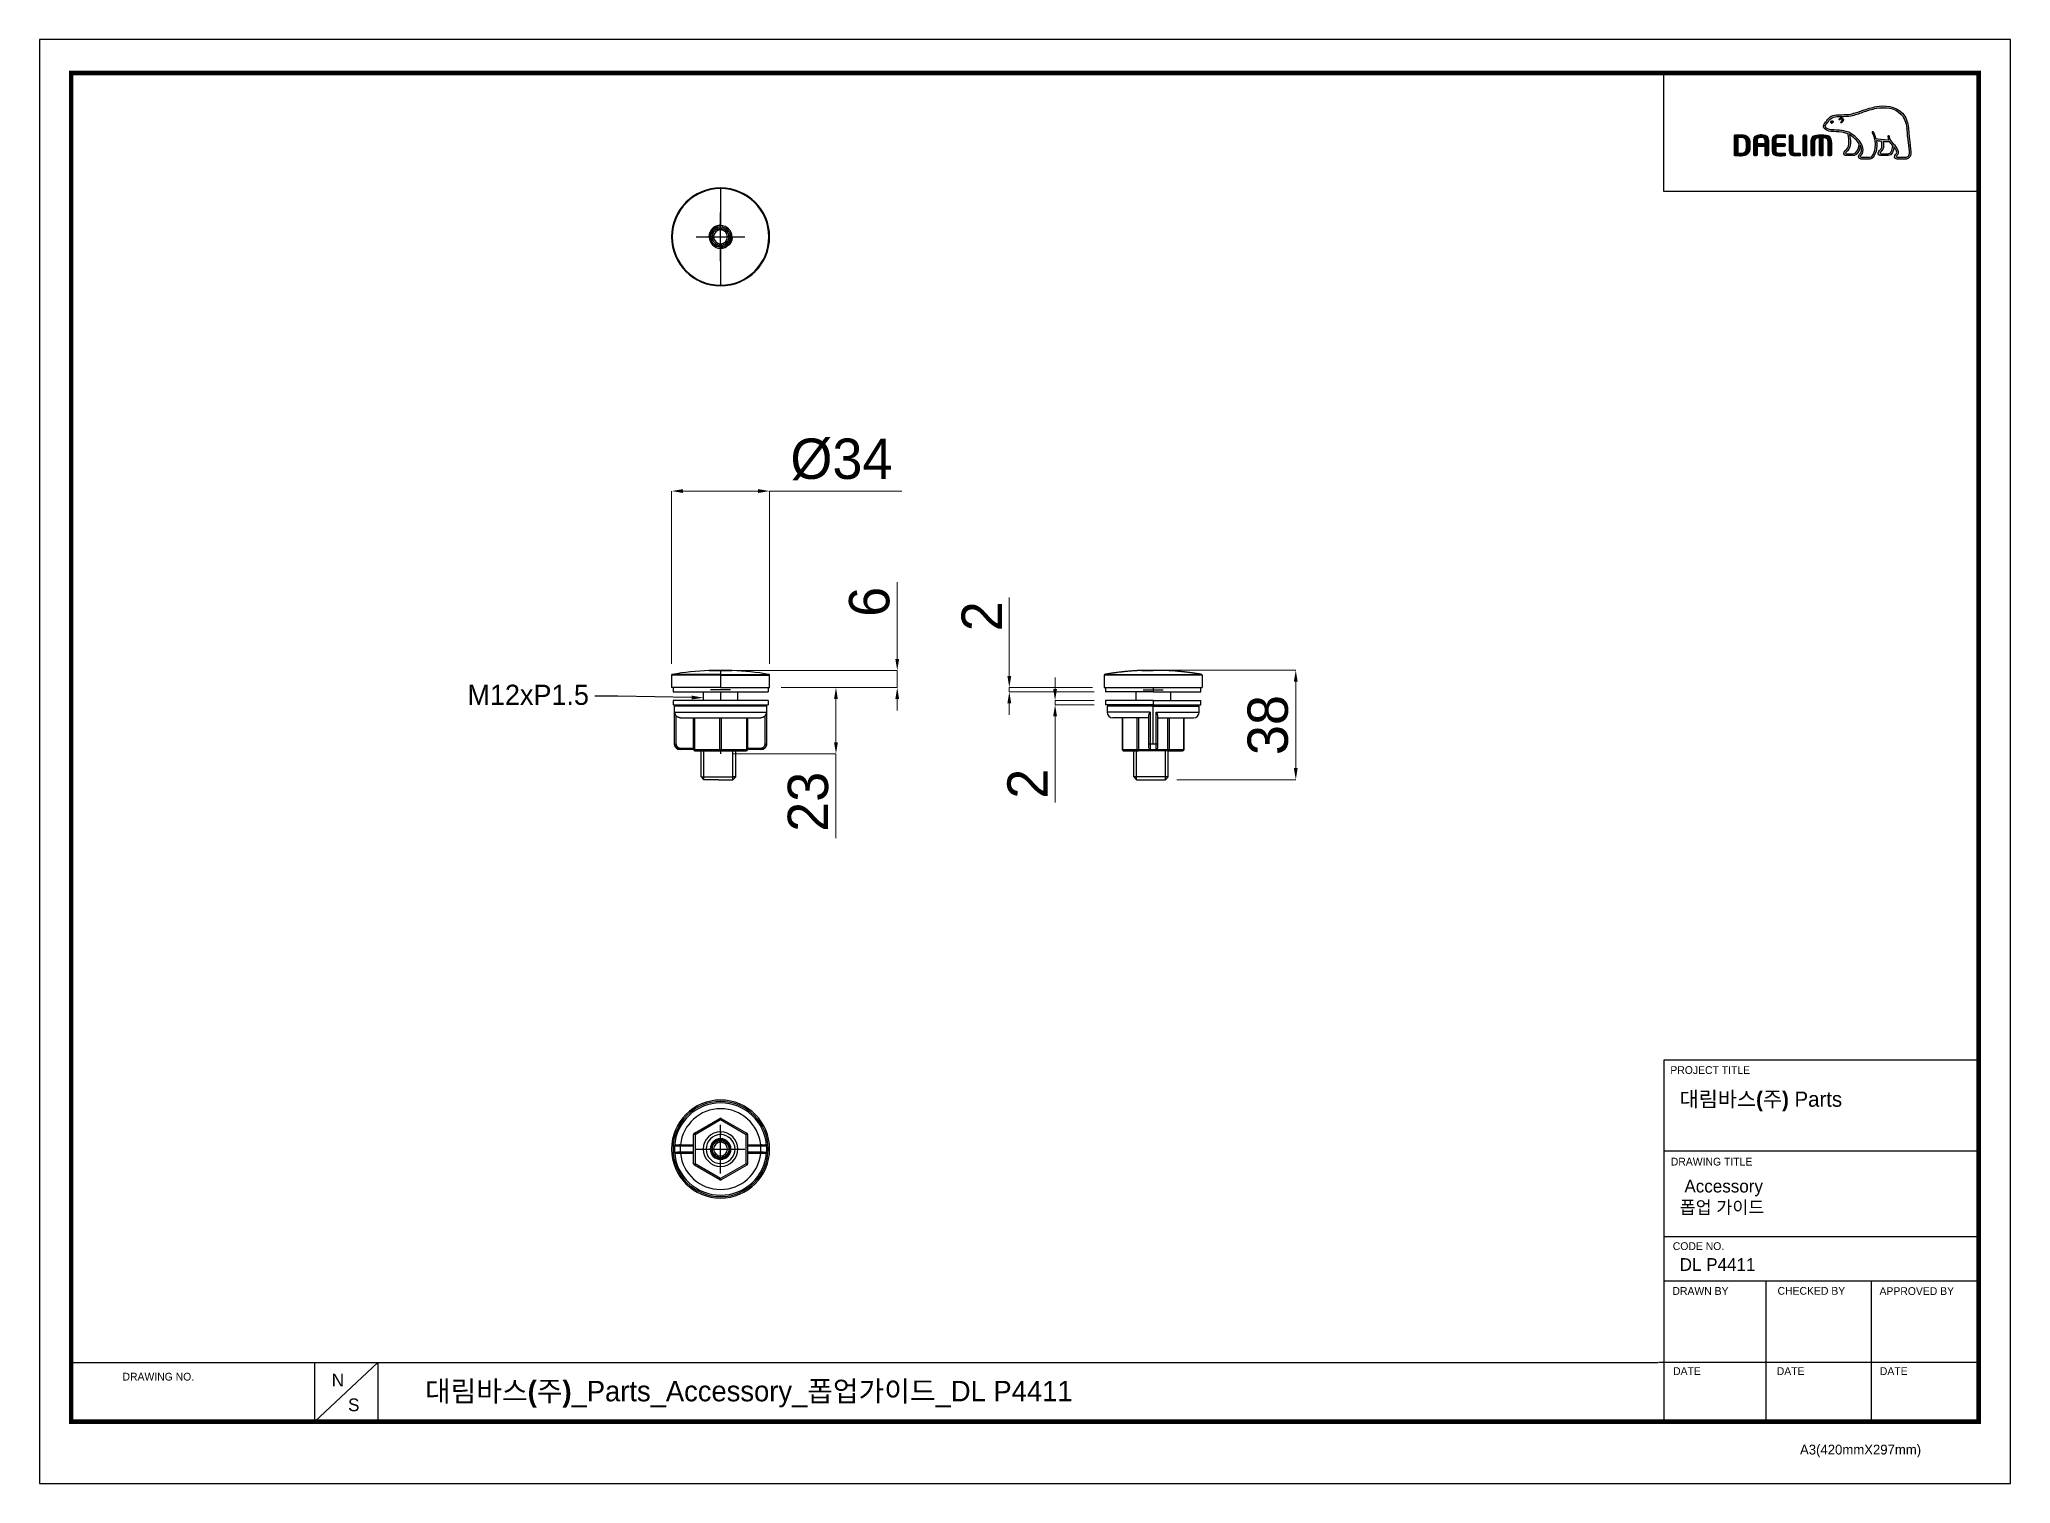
# Model space of a CAD drawing. Extents: x 0 to 684, y 0 to 501.
import ezdxf
from ezdxf import colors
from ezdxf.entities.mleader import LeaderData, LeaderLine
from ezdxf.math import Vec2, Vec3

# ---------------------------------------------------------------- set-up
doc = ezdxf.new("R2010")
doc.units = 0
doc.header["$LTSCALE"] = 10
doc.header["$MEASUREMENT"] = 0
doc.header["$PDMODE"] = 3
doc.header["$PDSIZE"] = -10
doc.layers.get('0').update_dxf_attribs({"linetype": 'CONTINUOUS'})
doc.layers.get('DEFPOINTS').update_dxf_attribs({"linetype": 'CONTINUOUS'})
doc.layers.add('레이어 1', color=7, linetype='CONTINUOUS')
doc.styles.add('Daelim Dimension', font='')
doc.styles.get('Daelim Dimension').set_extended_font_data('나눔고딕')
doc.dimstyles.new('DEFAULT', dxfattribs={"dimscale": 2, "dimtxt": 2, "dimasz": 2, "dimexe": 0, "dimexo": 2, "dimgap": 1, "dimtad": 1, "dimdec": 0, "dimzin": 9, "dimdsep": 46, "dimtxsty": 'Daelim Dimension', "dimcen": 0.5, "dimclrd": 5, "dimclre": 5, "dimclrt": 256, "dimadec": 1, "dimazin": 0, "dimtfac": 1, "dimtdec": 0, "dimtix": 1, "dimtmove": 0, "dimatfit": 3, "dimfxl": 1, "dimtolj": 1, "dimtzin": 1, "dimlwd": 9, "dimlwe": 9, "dimarcsym": 0})

msp = doc.modelspace()

# ---------------------------------------------------------------- texts
at = {"color": 5, "ltscale": 40, "style": 'Daelim Dimension'}
for s, height, p in [('PROJECT TITLE', 2.6975, (565.56, 142.06)), ('DRAWING TITLE', 2.6975, (565.73, 110.31)), ('CODE NO.', 2.697, (566.41, 81)), ('DRAWN BY', 2.697, (566.3, 65.45)), ('CHECKED BY', 2.697, (602.75, 65.49)), ('APPROVED BY', 2.6975, (638.1, 65.41)), ('DRAWING NO.', 2.6975, (28.81, 35.73)), ('DATE', 2.697, (566.51, 37.65)), ('DATE', 2.697, (602.46, 37.65)), ('DATE', 2.697, (638.22, 37.65)), ('A3(420mmX297mm)', 3.4045, (610.53, 10.09))]:
    msp.add_text(s, height=height, dxfattribs=at).set_placement(p)
at = {"attachment_point": 1, "style": 'Daelim Dimension'}
for s, insert, char_height, width in [('{\\fPretendard Variable SemiBold|b0|i0|c129|p2;\\C7;대림바스(주)} Parts', (568.77, 135.97), 5.2878, 84.9869), (' Accessory \\P폽업 가이드', (568.81, 105.37), 4.4143, 74.2887), ('DL P4411', (568.81, 78.18), 4.414, 74.2887), ('N', (101.36, 38.1), 4.41, 6.1607), ('S', (107.03, 29.52), 4.41, 6.1607)]:
    msp.add_mtext(s, dxfattribs=dict(at, insert=insert, char_height=char_height, width=width))
at = {"color": 2, "insert": (133.71, 35.62), "char_height": 7.0945, "width": 350.4176, "attachment_point": 1, "style": 'Daelim Dimension'}
msp.add_mtext('{\\fPretendard Variable SemiBold|b0|i0|c129|p2;대림바스(주)}_Parts_Accessory_폽업가이드_DL P4411', dxfattribs=at)

# ---------------------------------------------------------------- blocks, each defined once
blk = doc.blocks.new('*D1')
at = {"color": 5, "lineweight": 9, "ltscale": 0.5, "transparency": 16777216}
for p, q in [((219.21, 284.33), (219.21, 344.22)), ((223.21, 344.22), (249.21, 344.22)), ((253.21, 284.33), (253.21, 344.22)), ((253.21, 344.22), (299.04, 344.22))]:
    blk.add_line(p, q, dxfattribs=at)
at = {"color": 5, "ltscale": 0.5, "transparency": 16777216}
for points in [[(223.21, 344.88), (223.21, 343.55), (219.21, 344.22)], [(249.21, 344.88), (249.21, 343.55), (253.21, 344.22)]]:
    blk.add_solid(points, dxfattribs=at)
at = {"layer": 'DEFPOINTS', "color": 0, "ltscale": 0.5, "transparency": 16777216}
for p in [(253.21, 344.22), (219.21, 280.33), (253.21, 280.33)]:
    blk.add_point(p, dxfattribs=at)
at = {"color": 7, "ltscale": 0.5, "transparency": 16777216, "insert": (278.12, 355.16), "char_height": 14, "attachment_point": 5, "style": 'Daelim Dimension'}
blk.add_mtext('\\A1;%%C34', dxfattribs=at)
blk = doc.blocks.new('*D2')
at = {"color": 5, "lineweight": 9, "ltscale": 0.5, "transparency": 16777216}
for p, q in [((297.47, 286), (297.47, 312.64)), ((240.21, 282), (297.47, 282)), ((297.47, 276.08), (297.47, 282)), ((257.21, 276.08), (297.47, 276.08)), ((297.47, 272.08), (297.47, 268.08))]:
    blk.add_line(p, q, dxfattribs=at)
at = {"color": 5, "ltscale": 0.5, "transparency": 16777216}
for points in [[(296.8, 286), (298.13, 286), (297.47, 282)], [(296.8, 272.08), (298.13, 272.08), (297.47, 276.08)]]:
    blk.add_solid(points, dxfattribs=at)
at = {"layer": 'DEFPOINTS', "color": 0, "ltscale": 0.5, "transparency": 16777216}
for p in [(236.21, 282), (253.21, 276.08), (297.47, 276.08)]:
    blk.add_point(p, dxfattribs=at)
at = {"color": 7, "ltscale": 0.5, "transparency": 16777216, "insert": (287.85, 305.8), "char_height": 14, "attachment_point": 5, "rotation": 90, "style": 'Daelim Dimension'}
blk.add_mtext('\\A1;6', dxfattribs=at)
blk = doc.blocks.new('*D3')
at = {"color": 5, "lineweight": 9, "ltscale": 0.5, "transparency": 16777216}
for p, q in [((336.33, 280.08), (336.33, 307.31)), ((365.22, 276.08), (336.33, 276.08)), ((336.33, 274.58), (336.33, 276.08)), ((365.72, 274.58), (336.33, 274.58)), ((336.33, 270.58), (336.33, 266.58))]:
    blk.add_line(p, q, dxfattribs=at)
at = {"color": 5, "ltscale": 0.5, "transparency": 16777216}
for points in [[(335.67, 280.08), (337, 280.08), (336.33, 276.08)], [(335.67, 270.58), (337, 270.58), (336.33, 274.58)]]:
    blk.add_solid(points, dxfattribs=at)
at = {"layer": 'DEFPOINTS', "color": 0, "ltscale": 0.5, "transparency": 16777216}
for p in [(336.33, 276.08), (369.22, 276.08), (369.72, 274.58)]:
    blk.add_point(p, dxfattribs=at)
at = {"color": 7, "ltscale": 0.5, "transparency": 16777216, "insert": (326.78, 300.8), "char_height": 14, "attachment_point": 5, "rotation": 90, "style": 'Daelim Dimension'}
blk.add_mtext('\\A1;2', dxfattribs=at)
blk = doc.blocks.new('*D4')
at = {"color": 5, "lineweight": 9, "ltscale": 0.5, "transparency": 16777216}
for p, q in [((352.2, 275.58), (352.2, 279.58)), ((365.72, 271.58), (352.2, 271.58)), ((352.2, 271.58), (352.2, 270.08)), ((365.72, 270.08), (352.2, 270.08)), ((352.2, 266.08), (352.2, 236.2))]:
    blk.add_line(p, q, dxfattribs=at)
at = {"color": 5, "ltscale": 0.5, "transparency": 16777216}
for points in [[(351.54, 275.58), (352.87, 275.58), (352.2, 271.58)], [(351.54, 266.08), (352.87, 266.08), (352.2, 270.08)]]:
    blk.add_solid(points, dxfattribs=at)
at = {"layer": 'DEFPOINTS', "color": 0, "ltscale": 0.5, "transparency": 16777216}
for p in [(352.2, 270.08), (369.72, 271.58), (369.72, 270.08)]:
    blk.add_point(p, dxfattribs=at)
at = {"color": 7, "ltscale": 0.5, "transparency": 16777216, "insert": (342.65, 242.71), "char_height": 14, "attachment_point": 5, "rotation": 90, "style": 'Daelim Dimension'}
blk.add_mtext('\\A1;2', dxfattribs=at)
blk = doc.blocks.new('*D0')
at = {"color": 5, "lineweight": 9, "ltscale": 0.5, "transparency": 16777216}
for p, q in [((257.21, 276.08), (276.22, 276.08)), ((276.22, 272.08), (276.22, 257.08)), ((240.21, 253.08), (276.22, 253.08)), ((276.22, 253.08), (276.22, 223.81))]:
    blk.add_line(p, q, dxfattribs=at)
at = {"color": 5, "ltscale": 0.5, "transparency": 16777216}
for points in [[(275.55, 272.08), (276.88, 272.08), (276.22, 276.08)], [(275.55, 257.08), (276.88, 257.08), (276.22, 253.08)]]:
    blk.add_solid(points, dxfattribs=at)
at = {"layer": 'DEFPOINTS', "color": 0, "ltscale": 0.5, "transparency": 16777216}
for p in [(253.21, 276.08), (236.21, 253.08), (276.22, 253.08)]:
    blk.add_point(p, dxfattribs=at)
at = {"color": 7, "ltscale": 0.5, "transparency": 16777216, "insert": (266.59, 236.45), "char_height": 14, "attachment_point": 5, "rotation": 90, "style": 'Daelim Dimension'}
blk.add_mtext('\\A1;23', dxfattribs=at)
blk = doc.blocks.new('*D5')
at = {"color": 5, "lineweight": 9, "ltscale": 0.5, "transparency": 16777216}
for p, q in [((390.22, 282.1), (435.67, 282.1)), ((435.67, 278.1), (435.67, 248.12)), ((394.46, 244.12), (435.67, 244.12))]:
    blk.add_line(p, q, dxfattribs=at)
at = {"color": 5, "ltscale": 0.5, "transparency": 16777216}
for points in [[(435, 278.1), (436.33, 278.1), (435.67, 282.1)], [(435, 248.12), (436.33, 248.12), (435.67, 244.12)]]:
    blk.add_solid(points, dxfattribs=at)
at = {"layer": 'DEFPOINTS', "color": 0, "ltscale": 0.5, "transparency": 16777216}
for p in [(386.22, 282.1), (390.46, 244.12), (435.67, 244.12)]:
    blk.add_point(p, dxfattribs=at)
at = {"color": 7, "ltscale": 0.5, "transparency": 16777216, "insert": (426.04, 263.06), "char_height": 14, "attachment_point": 5, "rotation": 90, "style": 'Daelim Dimension'}
blk.add_mtext('\\A1;38', dxfattribs=at)

# ---------------------------------------------------------------- dimensions: what is measured, and where the dimension line sits
at = {"color": 5, "ltscale": 0.5}
dim = msp.add_linear_dim(base=(253.21, 344.22), p1=(219.21, 280.33), p2=(253.21, 280.33), text='%%C<>', dimstyle='DEFAULT', override={"dimtxt": 7, "dimtxsty": 'Daelim Dimension', "dimclrd": 5, "dimclre": 5, "dimclrt": 7}, dxfattribs=at)
dim.commit()
dim.dimension.update_dxf_attribs({"geometry": '*D1', "text_midpoint": (278.12, 344.22), "dimtype": 128})
for base, p1, p2, picture, middle in [((297.47, 276.08), (236.21, 282), (253.21, 276.08), '*D2', (297.47, 305.8)), ((336.33403148, 276.08263424), (369.7209012, 274.58263424), (369.2209012, 276.08263424), '*D3', (336.33403148, 300.79924028)), ((435.67, 244.12), (386.22, 282.1), (390.46, 244.12), '*D5', (435.67, 263.06)), ((276.22, 253.08), (253.21, 276.08), (236.21, 253.08), '*D0', (276.22, 236.45)), ((352.20394253, 270.08263424), (369.7209012, 271.58263424), (369.7209012, 270.08263424), '*D4', (352.20394253, 242.70792435))]:
    dim = msp.add_linear_dim(base=base, p1=p1, p2=p2, angle=90, dimstyle='DEFAULT', override={"dimtxt": 7, "dimtxsty": 'Daelim Dimension', "dimclrd": 5, "dimclre": 5, "dimclrt": 7}, dxfattribs=at)
    dim.commit()
    dim.dimension.update_dxf_attribs({"geometry": picture, "text_midpoint": middle, "dimtype": 128})

# ---------------------------------------------------------------- hatches: boundary and pattern name
at = {"layer": '레이어 1'}
h = msp.add_hatch(color=5, dxfattribs=at)
h.dxf.hatch_style = 1
edge = h.paths.add_edge_path(flags=16)
edge.add_spline(control_points=[(647.99, 460.29), (647.69, 459.96), (647.32, 459.95), (647.3, 459.95), (647.3, 459.95), (644.31, 459.95), (644.31, 459.95), (644.2, 459.95), (644.11, 459.98), (644.06, 460.03), (644.01, 460.08), (643.99, 460.15), (643.99, 460.23), (643.99, 460.4), (644.11, 460.55), (644.25, 460.72), (644.37, 460.88), (644.48, 461.02), (644.55, 461.21), (644.71, 461.65), (644.69, 462.12), (644.5, 462.53), (644.14, 463.28), (643.62, 463.87), (643.11, 464.44), (643.11, 464.44), (642.94, 464.63), (642.94, 464.63), (642.28, 465.37), (641.59, 466.13), (641.54, 467.17), (641.53, 467.37), (641.43, 467.5), (641.3, 467.49), (641.3, 467.49), (641.11, 467.4), (641.1, 467.4), (641.05, 467.34), (641.02, 467.25), (641.02, 467.16), (641.02, 467.16), (641.02, 467.12), (641.02, 467.12), (641.05, 466.75), (641.14, 466.38), (641.3, 466), (641.3, 466), (641.31, 465.96), (641.31, 465.96), (641.31, 465.96), (641.27, 465.96), (641.27, 465.96), (639.35, 465.88), (637.46, 466.25), (636.91, 466.38), (636.56, 467.76), (636.01, 468.67), (635.98, 468.71), (635.94, 468.78), (635.87, 468.83), (635.81, 468.85), (635.81, 468.85), (635.64, 468.83), (635.62, 468.83), (635.61, 468.81), (635.58, 468.77), (635.52, 468.68), (635.52, 468.68), (635.51, 468.62), (635.51, 468.62), (635.51, 468.62), (635.56, 468.43), (635.56, 468.43), (635.6, 468.36), (636.59, 466.63), (636.59, 464.34), (636.59, 462.93), (636.22, 461.59), (635.49, 460.37), (635.31, 460.08), (635.08, 459.95), (634.74, 459.95), (634.74, 459.95), (631.79, 459.95), (631.79, 459.95), (631.69, 459.95), (631.48, 460.02), (631.48, 460.23), (631.48, 460.35), (631.59, 460.55), (631.77, 460.75), (633.01, 462.12), (632.3, 464.26), (631.11, 465.67), (629.97, 467.03), (628.11, 468.75), (625.72, 469.17), (624.88, 469.32), (623.48, 469.4), (622.36, 469.47), (622.36, 469.47), (621.22, 469.53), (621.22, 469.53), (620.64, 469.58), (619.68, 469.94), (619.38, 470.49), (619.26, 470.72), (619.27, 470.96), (619.43, 471.23), (619.53, 471.39), (619.66, 471.53), (619.83, 471.7), (620.02, 471.88), (620.21, 472.08), (620.36, 472.34), (620.36, 472.34), (620.4, 472.42), (620.4, 472.42), (620.97, 473.51), (622.15, 474.09), (623.9, 474.13), (623.9, 474.13), (624.88, 474.14), (624.88, 474.14), (625.97, 474.15), (627.19, 474.16), (628.2, 474.37), (629.62, 474.68), (631.04, 475.16), (632.3, 475.59), (632.3, 475.59), (632.34, 475.61), (632.34, 475.61), (633.89, 476.14), (635.5, 476.69), (637.14, 476.95), (639.77, 477.39), (643.38, 477.37), (645.64, 474.82), (646.69, 473.65), (647.34, 472.02), (647.56, 470), (647.56, 470), (647.55, 470.01), (647.55, 470.02), (647.56, 469.98), (647.58, 469.75), (647.67, 468.46), (647.7, 467.84), (647.73, 467.2), (647.89, 466.02), (647.89, 466.02), (648.35, 462.05), (648.35, 462.05), (648.35, 462.05), (648.38, 461.57), (648.38, 461.57), (648.38, 461), (648.25, 460.57), (647.99, 460.29)], knot_values=[0, 0, 0, 0, 1, 1, 1, 2, 2, 2, 3, 3, 3, 4, 4, 4, 5, 5, 5, 6, 6, 6, 7, 7, 7, 8, 8, 8, 9, 9, 9, 10, 10, 10, 11, 11, 11, 12, 12, 12, 13, 13, 13, 14, 14, 14, 15, 15, 15, 16, 16, 16, 17, 17, 17, 18, 18, 18, 19, 19, 19, 20, 20, 20, 21, 21, 21, 22, 22, 22, 23, 23, 23, 24, 24, 24, 25, 25, 25, 26, 26, 26, 27, 27, 27, 28, 28, 28, 29, 29, 29, 30, 30, 30, 31, 31, 31, 32, 32, 32, 33, 33, 33, 34, 34, 34, 35, 35, 35, 36, 36, 36, 37, 37, 37, 38, 38, 38, 39, 39, 39, 40, 40, 40, 41, 41, 41, 42, 42, 42, 43, 43, 43, 44, 44, 44, 45, 45, 45, 46, 46, 46, 47, 47, 47, 48, 48, 48, 49, 49, 49, 50, 50, 50, 51, 51, 51, 52, 52, 52, 53, 53, 53, 53], degree=3, periodic=0)
edge = h.paths.add_edge_path(flags=16)
edge.add_spline(control_points=[(641.06, 461.14), (641.06, 461.14), (638.62, 461.14), (638.62, 461.14), (638.44, 461.14), (638.3, 461.29), (638.3, 461.47), (638.3, 461.6), (638.41, 461.76), (638.51, 461.87), (639.01, 462.35), (639.52, 463.01), (639.52, 464.25), (639.52, 464.25), (639.49, 464.82), (639.49, 464.82), (639.49, 464.82), (639.4, 465.37), (639.4, 465.37), (639.4, 465.37), (639.39, 465.4), (639.39, 465.4), (639.39, 465.4), (639.43, 465.4), (639.43, 465.4), (639.88, 465.37), (640.77, 465.32), (641.62, 465.36), (641.83, 465.02), (642.18, 464.58), (642.69, 463.99), (642.66, 463.7), (642.42, 461.14), (641.06, 461.14)], knot_values=[0, 0, 0, 0, 1, 1, 1, 2, 2, 2, 3, 3, 3, 4, 4, 4, 5, 5, 5, 6, 6, 6, 7, 7, 7, 8, 8, 8, 9, 9, 9, 10, 10, 10, 11, 11, 11, 11], degree=3, periodic=0)
edge = h.paths.add_edge_path(flags=16)
edge.add_spline(control_points=[(628.8, 461.14), (628.8, 461.14), (626.65, 461.14), (626.65, 461.14), (626.49, 461.14), (626.32, 461.27), (626.32, 461.47), (626.32, 461.59), (626.42, 461.74), (626.6, 461.88), (627.14, 462.32), (627.97, 462.97), (628.05, 464.78), (628.05, 464.78), (628.07, 465.27), (628.07, 465.27), (628.07, 466.04), (627.89, 466.97), (627.72, 467.8), (627.72, 467.8), (627.7, 467.88), (627.7, 467.88), (627.7, 467.88), (627.77, 467.83), (627.77, 467.83), (628.09, 467.63), (629.84, 466.44), (631.08, 464.69), (630.98, 463.86), (630.51, 461.14), (628.8, 461.14)], knot_values=[0, 0, 0, 0, 1, 1, 1, 2, 2, 2, 3, 3, 3, 4, 4, 4, 5, 5, 5, 6, 6, 6, 7, 7, 7, 8, 8, 8, 9, 9, 9, 10, 10, 10, 10], degree=3, periodic=0)
edge = h.paths.add_edge_path()
edge.add_spline(control_points=[(648.96, 462.11), (648.95, 462.12), (648.5, 466.1), (648.5, 466.1), (648.33, 467.29), (648.31, 467.93), (648.28, 468.49), (648.28, 468.49), (648.17, 470.06), (648.17, 470.06), (647.93, 472.22), (647.24, 473.95), (646.1, 475.23), (643.65, 477.98), (639.82, 478.01), (637.04, 477.55), (635.33, 477.27), (633.7, 476.71), (632.13, 476.17), (632.13, 476.17), (632.08, 476.16), (632.08, 476.16), (630.85, 475.74), (629.45, 475.26), (628.07, 474.97), (627.13, 474.76), (625.95, 474.75), (624.91, 474.75), (624.91, 474.75), (623.88, 474.74), (623.88, 474.74), (621.89, 474.69), (620.54, 474), (619.86, 472.7), (619.86, 472.7), (619.83, 472.64), (619.83, 472.64), (619.72, 472.44), (619.55, 472.27), (619.4, 472.12), (619.23, 471.96), (619.05, 471.77), (618.91, 471.53), (618.76, 471.29), (618.69, 471.04), (618.69, 470.8), (618.69, 470.6), (618.74, 470.4), (618.84, 470.21), (619.27, 469.41), (620.47, 468.98), (621.19, 468.93), (621.19, 468.93), (622.24, 468.87), (622.27, 468.86), (623.32, 468.81), (624.77, 468.72), (625.62, 468.57), (626.11, 468.49), (626.67, 468.31), (627.19, 468.06), (627.22, 467.93), (627.49, 466.74), (627.49, 465.27), (627.49, 465.27), (627.48, 464.8), (627.48, 464.8), (627.4, 463.26), (626.73, 462.72), (626.23, 462.32), (626.18, 462.28), (625.74, 461.92), (625.71, 461.48), (625.69, 461.23), (625.76, 461), (625.91, 460.84), (626.08, 460.66), (626.33, 460.57), (626.65, 460.57), (626.65, 460.57), (628.8, 460.57), (628.8, 460.57), (630.4, 460.57), (631.2, 462.3), (631.44, 463.92), (631.44, 463.92), (631.44, 464.15), (631.44, 464.15), (631.44, 464.15), (631.51, 464.04), (631.51, 464.04), (631.72, 463.58), (631.84, 463.03), (631.84, 462.62), (631.84, 462.04), (631.66, 461.53), (631.32, 461.15), (631.24, 461.07), (630.81, 460.62), (630.81, 460.18), (630.81, 460.18), (630.81, 460.11), (630.81, 460.11), (630.87, 459.58), (631.3, 459.35), (631.69, 459.35), (631.69, 459.35), (634.74, 459.35), (634.74, 459.35), (635.29, 459.35), (635.73, 459.59), (636.01, 460.06), (636.79, 461.35), (637.18, 462.75), (637.18, 464.22), (637.18, 464.68), (637.14, 465.17), (637.05, 465.68), (637.05, 465.68), (637.04, 465.72), (637.04, 465.72), (637.04, 465.72), (637.09, 465.71), (637.09, 465.71), (637.45, 465.64), (638.04, 465.53), (638.77, 465.46), (638.77, 465.46), (638.79, 465.45), (638.79, 465.45), (638.79, 465.45), (638.89, 464.89), (638.89, 464.89), (638.89, 464.89), (638.91, 464.76), (638.91, 464.76), (638.91, 464.76), (638.94, 464.27), (638.94, 464.27), (638.94, 463.08), (638.4, 462.56), (638.11, 462.29), (638.11, 462.28), (637.7, 461.87), (637.66, 461.51), (637.66, 461.51), (637.65, 461.39), (637.65, 461.39), (637.65, 461.28), (637.68, 461.05), (637.88, 460.85), (638.05, 460.66), (638.33, 460.57), (638.69, 460.57), (638.69, 460.57), (641.06, 460.57), (641.06, 460.57), (642.51, 460.57), (642.94, 462.41), (643.12, 463.43), (643.12, 463.43), (643.13, 463.54), (643.13, 463.54), (643.13, 463.54), (643.18, 463.46), (643.18, 463.46), (643.51, 463.04), (643.81, 462.57), (643.95, 462.27), (644.02, 462.12), (644.06, 461.95), (644.06, 461.78), (644.06, 461.78), (644.01, 461.43), (644.01, 461.43), (643.95, 461.25), (643.82, 461.08), (643.7, 460.91), (643.52, 460.67), (643.33, 460.43), (643.33, 460.13), (643.33, 460.13), (643.35, 459.96), (643.35, 459.96), (643.43, 459.57), (643.75, 459.35), (644.25, 459.35), (644.25, 459.35), (647.3, 459.35), (647.3, 459.35), (647.37, 459.35), (647.97, 459.36), (648.43, 459.87), (648.81, 460.27), (648.99, 460.83), (648.99, 461.56), (648.99, 461.56), (648.96, 462.11), (648.96, 462.11)], knot_values=[0, 0, 0, 0, 1, 1, 1, 2, 2, 2, 3, 3, 3, 4, 4, 4, 5, 5, 5, 6, 6, 6, 7, 7, 7, 8, 8, 8, 9, 9, 9, 10, 10, 10, 11, 11, 11, 12, 12, 12, 13, 13, 13, 14, 14, 14, 15, 15, 15, 16, 16, 16, 17, 17, 17, 18, 18, 18, 19, 19, 19, 20, 20, 20, 21, 21, 21, 22, 22, 22, 23, 23, 23, 24, 24, 24, 25, 25, 25, 26, 26, 26, 27, 27, 27, 28, 28, 28, 29, 29, 29, 30, 30, 30, 31, 31, 31, 32, 32, 32, 33, 33, 33, 34, 34, 34, 35, 35, 35, 36, 36, 36, 37, 37, 37, 38, 38, 38, 39, 39, 39, 40, 40, 40, 41, 41, 41, 42, 42, 42, 43, 43, 43, 44, 44, 44, 45, 45, 45, 46, 46, 46, 47, 47, 47, 48, 48, 48, 49, 49, 49, 50, 50, 50, 51, 51, 51, 52, 52, 52, 53, 53, 53, 54, 54, 54, 55, 55, 55, 56, 56, 56, 57, 57, 57, 58, 58, 58, 59, 59, 59, 60, 60, 60, 61, 61, 61, 62, 62, 62, 63, 63, 63, 64, 64, 64, 65, 65, 65, 66, 66, 66, 66], degree=3, periodic=0)
edge = h.paths.add_edge_path(flags=0)
edge.add_spline(control_points=[(621.13, 472.41), (621.13, 472.41), (621.58, 472.61), (622.13, 472.4), (622.13, 472.4), (622.2, 472.37), (622.11, 472.25), (621.84, 471.89), (621.58, 471.81), (621.58, 471.81), (621.58, 471.81), (621.38, 471.74), (621.28, 471.87), (621.06, 472.13), (621.05, 472.28), (621.05, 472.28), (621.05, 472.28), (621.03, 472.39), (621.13, 472.41)], knot_values=[0, 0, 0, 0, 1, 1, 1, 2, 2, 2, 3, 3, 3, 4, 4, 4, 5, 5, 5, 6, 6, 6, 6], degree=3, periodic=0)
edge = h.paths.add_edge_path(flags=0)
edge.add_spline(control_points=[(624.06, 473.23), (624, 473.16), (623.99, 473.04), (624.06, 472.97), (624.13, 472.91), (624.25, 472.93), (624.32, 473), (624.35, 473.04), (624.72, 473.47), (625.03, 473.25), (625.15, 473.17), (625.2, 473.05), (625.18, 472.9), (625.15, 472.66), (624.94, 472.38), (624.79, 472.29), (624.71, 472.24), (624.66, 472.13), (624.7, 472.04), (624.73, 471.95), (624.84, 471.93), (624.93, 471.97), (625.2, 472.1), (625.53, 472.52), (625.57, 472.91), (625.6, 473.18), (625.48, 473.4), (625.26, 473.56), (624.79, 473.89), (624.26, 473.44), (624.06, 473.23)], knot_values=[0, 0, 0, 0, 1, 1, 1, 2, 2, 2, 3, 3, 3, 4, 4, 4, 5, 5, 5, 6, 6, 6, 7, 7, 7, 8, 8, 8, 9, 9, 9, 10, 10, 10, 10], degree=3, periodic=0)
edge = h.paths.add_edge_path(flags=0)
edge.add_spline(control_points=[(624, 472.91), (624, 472.91), (624, 472.91), (624, 472.91), (624, 472.91), (624, 472.91), (624, 472.91)], knot_values=[0, 0, 0, 0, 1, 1, 1, 2, 2, 2, 2], degree=3, periodic=0)
h = msp.add_hatch(color=5, dxfattribs=at)
h.dxf.hatch_style = 2
edge = h.paths.add_edge_path()
edge.add_spline(control_points=[(621.13, 472.41), (621.13, 472.41), (621.58, 472.61), (622.13, 472.4), (622.13, 472.4), (622.2, 472.37), (622.11, 472.25), (621.84, 471.89), (621.58, 471.81), (621.58, 471.81), (621.58, 471.81), (621.38, 471.74), (621.28, 471.87), (621.06, 472.13), (621.05, 472.28), (621.05, 472.28), (621.05, 472.28), (621.03, 472.39), (621.13, 472.41)], knot_values=[0, 0, 0, 0, 1, 1, 1, 2, 2, 2, 3, 3, 3, 4, 4, 4, 5, 5, 5, 6, 6, 6, 6], degree=3, periodic=0)
h = msp.add_hatch(color=5, dxfattribs=at)
h.dxf.hatch_style = 2
edge = h.paths.add_edge_path()
edge.add_spline(control_points=[(624.06, 473.23), (624, 473.16), (623.99, 473.04), (624.06, 472.97), (624.13, 472.91), (624.25, 472.93), (624.32, 473), (624.35, 473.04), (624.72, 473.47), (625.03, 473.25), (625.15, 473.17), (625.2, 473.05), (625.18, 472.9), (625.15, 472.66), (624.94, 472.38), (624.79, 472.29), (624.71, 472.24), (624.66, 472.13), (624.7, 472.04), (624.73, 471.95), (624.84, 471.93), (624.93, 471.97), (625.2, 472.1), (625.53, 472.52), (625.57, 472.91), (625.6, 473.18), (625.48, 473.4), (625.26, 473.56), (624.79, 473.89), (624.26, 473.44), (624.06, 473.23)], knot_values=[0, 0, 0, 0, 1, 1, 1, 2, 2, 2, 3, 3, 3, 4, 4, 4, 5, 5, 5, 6, 6, 6, 7, 7, 7, 8, 8, 8, 9, 9, 9, 10, 10, 10, 10], degree=3, periodic=0)
h = msp.add_hatch(color=5, dxfattribs=at)
h.dxf.hatch_style = 2
edge = h.paths.add_edge_path()
edge.add_spline(control_points=[(592.01, 463.47), (592.01, 462.08), (591.37, 461.4), (590.07, 461.4), (590.07, 461.4), (589.17, 461.42), (588.94, 461.42), (588.94, 461.42), (588.94, 466.76), (588.94, 466.76), (589.4, 466.81), (590.06, 466.81), (590.07, 466.81), (591.41, 466.81), (592.01, 466.18), (592.01, 464.75), (592.01, 464.75), (592.01, 463.47), (592.01, 463.47)], knot_values=[0, 0, 0, 0, 1, 1, 1, 2, 2, 2, 3, 3, 3, 4, 4, 4, 5, 5, 5, 6, 6, 6, 6], degree=3, periodic=0)
edge = h.paths.add_edge_path()
edge.add_spline(control_points=[(590.07, 467.82), (589.34, 467.82), (588.4, 467.77), (588.09, 467.72), (587.9, 467.69), (587.77, 467.55), (587.77, 467.36), (587.77, 467.36), (587.77, 460.86), (587.77, 460.86), (587.77, 460.66), (587.9, 460.52), (588.1, 460.49), (588.39, 460.44), (589.33, 460.4), (590.07, 460.4), (592.09, 460.4), (593.16, 461.46), (593.16, 463.47), (593.16, 463.47), (593.16, 464.75), (593.16, 464.75), (593.16, 466.76), (592.09, 467.82), (590.07, 467.82)], knot_values=[0, 0, 0, 0, 1, 1, 1, 2, 2, 2, 3, 3, 3, 4, 4, 4, 5, 5, 5, 6, 6, 6, 7, 7, 7, 8, 8, 8, 8], degree=3, periodic=0)
h = msp.add_hatch(color=5, dxfattribs=at)
h.dxf.hatch_style = 2
edge = h.paths.add_edge_path()
edge.add_spline(control_points=[(598.39, 464.75), (598.39, 464.75), (595.66, 464.75), (595.66, 464.75), (595.66, 464.86), (595.66, 465.73), (595.66, 465.73), (595.66, 466.64), (595.93, 466.8), (596.74, 466.8), (596.74, 466.8), (597.31, 466.8), (597.31, 466.8), (598.12, 466.8), (598.39, 466.64), (598.39, 465.73), (598.39, 465.73), (598.39, 464.86), (598.39, 464.75)], knot_values=[0, 0, 0, 0, 1, 1, 1, 2, 2, 2, 3, 3, 3, 4, 4, 4, 5, 5, 5, 6, 6, 6, 6], degree=3, periodic=0)
edge = h.paths.add_edge_path()
edge.add_spline(control_points=[(597.31, 467.82), (597.31, 467.82), (596.74, 467.82), (596.74, 467.82), (595.19, 467.82), (594.5, 467.17), (594.5, 465.73), (594.5, 465.73), (594.5, 460.79), (594.5, 460.79), (594.5, 460.61), (594.64, 460.47), (594.81, 460.47), (594.81, 460.47), (595.35, 460.47), (595.35, 460.47), (595.54, 460.47), (595.66, 460.63), (595.66, 460.79), (595.66, 460.79), (595.66, 463.63), (595.66, 463.74), (595.66, 463.74), (598.39, 463.74), (598.39, 463.74), (598.39, 463.63), (598.39, 460.79), (598.39, 460.79), (598.39, 460.61), (598.53, 460.47), (598.7, 460.47), (598.7, 460.47), (599.24, 460.47), (599.24, 460.47), (599.42, 460.47), (599.55, 460.63), (599.55, 460.79), (599.55, 460.79), (599.55, 465.73), (599.55, 465.73), (599.55, 467.17), (598.86, 467.82), (597.31, 467.82)], knot_values=[0, 0, 0, 0, 1, 1, 1, 2, 2, 2, 3, 3, 3, 4, 4, 4, 5, 5, 5, 6, 6, 6, 7, 7, 7, 8, 8, 8, 9, 9, 9, 10, 10, 10, 11, 11, 11, 12, 12, 12, 13, 13, 13, 14, 14, 14, 14], degree=3, periodic=0)
h = msp.add_hatch(color=5, dxfattribs=at)
h.dxf.hatch_style = 2
edge = h.paths.add_edge_path()
edge.add_spline(control_points=[(601.02, 465.93), (601.02, 465.93), (601.02, 462.29), (601.02, 462.29), (601.02, 461.02), (601.75, 460.4), (603.24, 460.4), (603.9, 460.4), (604.8, 460.41), (605.16, 460.44), (605.16, 460.44), (605.34, 460.46), (605.34, 460.46), (605.34, 460.46), (605.39, 460.47), (605.39, 460.47), (605.39, 460.47), (605.39, 461.44), (605.39, 461.44), (605.39, 461.44), (603.25, 461.44), (603.25, 461.44), (602.18, 461.44), (602.18, 461.74), (602.18, 462.29), (602.18, 462.29), (602.18, 463.64), (602.18, 463.74), (602.29, 463.74), (605.05, 463.74), (605.05, 463.74), (605.23, 463.74), (605.38, 463.89), (605.38, 464.06), (605.38, 464.06), (605.38, 464.43), (605.38, 464.43), (605.38, 464.6), (605.23, 464.75), (605.05, 464.75), (605.05, 464.75), (602.29, 464.75), (602.18, 464.75), (602.18, 464.85), (602.18, 465.93), (602.18, 465.93), (602.18, 466.48), (602.18, 466.78), (603.25, 466.78), (603.25, 466.78), (605.39, 466.77), (605.39, 466.77), (605.39, 466.77), (605.39, 467.74), (605.39, 467.74), (605.39, 467.74), (605.16, 467.76), (605.16, 467.76), (604.74, 467.8), (603.78, 467.82), (603.24, 467.82), (601.75, 467.82), (601.02, 467.2), (601.02, 465.93)], knot_values=[0, 0, 0, 0, 1, 1, 1, 2, 2, 2, 3, 3, 3, 4, 4, 4, 5, 5, 5, 6, 6, 6, 7, 7, 7, 8, 8, 8, 9, 9, 9, 10, 10, 10, 11, 11, 11, 12, 12, 12, 13, 13, 13, 14, 14, 14, 15, 15, 15, 16, 16, 16, 17, 17, 17, 18, 18, 18, 19, 19, 19, 20, 20, 20, 21, 21, 21, 21], degree=3, periodic=0)
h = msp.add_hatch(color=5, dxfattribs=at)
h.dxf.hatch_style = 2
edge = h.paths.add_edge_path()
edge.add_spline(control_points=[(607.24, 467.75), (607.06, 467.75), (606.91, 467.6), (606.91, 467.43), (606.91, 467.43), (606.91, 462.29), (606.91, 462.29), (606.91, 460.61), (608.06, 460.4), (609.05, 460.4), (609.78, 460.4), (609.97, 460.43), (610.19, 460.47), (610.19, 460.47), (610.31, 460.49), (610.31, 460.49), (610.31, 460.49), (610.48, 460.51), (610.48, 460.51), (610.48, 460.51), (610.53, 460.51), (610.53, 460.51), (610.53, 460.51), (610.53, 461.44), (610.53, 461.44), (610.53, 461.44), (609.06, 461.44), (609.06, 461.44), (608.07, 461.44), (608.07, 461.82), (608.07, 462.18), (608.07, 462.18), (608.07, 467.43), (608.07, 467.43), (608.07, 467.6), (607.92, 467.75), (607.74, 467.75), (607.74, 467.75), (607.24, 467.75), (607.24, 467.75)], knot_values=[0, 0, 0, 0, 1, 1, 1, 2, 2, 2, 3, 3, 3, 4, 4, 4, 5, 5, 5, 6, 6, 6, 7, 7, 7, 8, 8, 8, 9, 9, 9, 10, 10, 10, 11, 11, 11, 12, 12, 12, 13, 13, 13, 13], degree=3, periodic=0)
h = msp.add_hatch(color=5, dxfattribs=at)
h.dxf.hatch_style = 2
edge = h.paths.add_edge_path()
edge.add_spline(control_points=[(611.96, 467.75), (611.77, 467.75), (611.65, 467.59), (611.65, 467.44), (611.65, 467.44), (611.65, 460.79), (611.65, 460.79), (611.65, 460.61), (611.79, 460.47), (611.96, 460.47), (611.96, 460.47), (612.5, 460.47), (612.5, 460.47), (612.7, 460.47), (612.81, 460.63), (612.81, 460.79), (612.81, 460.79), (612.81, 467.44), (612.81, 467.44), (612.81, 467.61), (612.68, 467.75), (612.5, 467.75), (612.5, 467.75), (611.96, 467.75), (611.96, 467.75)], knot_values=[0, 0, 0, 0, 1, 1, 1, 2, 2, 2, 3, 3, 3, 4, 4, 4, 5, 5, 5, 6, 6, 6, 7, 7, 7, 8, 8, 8, 8], degree=3, periodic=0)
h = msp.add_hatch(color=5, dxfattribs=at)
h.dxf.hatch_style = 2
edge = h.paths.add_edge_path()
edge.add_spline(control_points=[(614.37, 464.88), (614.37, 464.88), (614.37, 460.79), (614.37, 460.79), (614.37, 460.61), (614.51, 460.47), (614.68, 460.47), (614.68, 460.47), (615.22, 460.47), (615.22, 460.47), (615.42, 460.47), (615.53, 460.63), (615.53, 460.79), (615.53, 460.79), (615.53, 464.78), (615.53, 464.78), (615.53, 466.54), (615.83, 466.71), (617.32, 466.72), (617.32, 466.61), (617.32, 460.79), (617.32, 460.79), (617.32, 460.6), (617.45, 460.47), (617.63, 460.47), (617.63, 460.47), (618.17, 460.47), (618.17, 460.47), (618.36, 460.47), (618.48, 460.63), (618.48, 460.79), (618.48, 460.79), (618.48, 466.59), (618.48, 466.7), (619.17, 466.7), (619.66, 466.64), (619.93, 466.38), (620.21, 466.1), (620.26, 465.58), (620.26, 464.78), (620.26, 464.78), (620.26, 460.79), (620.26, 460.79), (620.26, 460.61), (620.4, 460.47), (620.57, 460.47), (620.57, 460.47), (621.12, 460.47), (621.12, 460.47), (621.31, 460.47), (621.43, 460.63), (621.43, 460.79), (621.43, 460.79), (621.43, 464.88), (621.43, 464.88), (621.43, 467.36), (620.55, 467.78), (617.9, 467.78), (615.25, 467.78), (614.37, 467.36), (614.37, 464.88)], knot_values=[0, 0, 0, 0, 1, 1, 1, 2, 2, 2, 3, 3, 3, 4, 4, 4, 5, 5, 5, 6, 6, 6, 7, 7, 7, 8, 8, 8, 9, 9, 9, 10, 10, 10, 11, 11, 11, 12, 12, 12, 13, 13, 13, 14, 14, 14, 15, 15, 15, 16, 16, 16, 17, 17, 17, 18, 18, 18, 19, 19, 19, 20, 20, 20, 20], degree=3, periodic=0)

# ---------------------------------------------------------------- linework, layer by layer
at = {"color": 5, "ltscale": 0.5}
for p, q in [((563.25, 448.07), (563.25, 489.22)), ((563.25, 146.82), (563.25, 20.79))]:
    msp.add_line(p, q, dxfattribs=at)
at = {"color": 5}
for p, q in [((628.7, 460.57), (628.7, 460.57)), ((10.99, 41.97), (561.39, 41.97))]:
    msp.add_line(p, q, dxfattribs=at)
for p, q in [((236.21, 449.37), (236.21, 449.3)), ((236.21, 449.3), (236.21, 449.12)), ((236.21, 423.93), (236.21, 440.82)), ((227.76, 432.37), (244.65, 432.37)), ((232.26, 432.37), (232.18, 432.37)), ((232.26, 432.37), (232.73, 432.37)), ((233.31, 432.37), (232.73, 432.37)), ((233.31, 432.37), (233.81, 432.37)), ((239.11, 432.37), (238.61, 432.37)), ((239.11, 432.37), (239.68, 432.37)), ((240.16, 432.37), (239.68, 432.37)), ((240.16, 432.37), (240.24, 432.37)), ((236.21, 415.44), (236.21, 415.62)), ((236.21, 415.37), (236.21, 415.44)), ((219.21, 280.33), (219.21, 276.08)), ((236.21, 280.33), (219.21, 280.33)), ((236.21, 280.52), (219.28, 280.52)), ((236.21, 280.63), (219.46, 280.63)), ((232.26, 282), (236.21, 282)), ((240.13, 282), (232.28, 282)), ((236.21, 282), (240.16, 282)), ((236.21, 280.52), (236.21, 280.63)), ((236.21, 280.63), (252.96, 280.63)), ((236.21, 280.52), (253.14, 280.52)), ((236.21, 280.52), (236.21, 280.33)), ((236.21, 280.33), (236.21, 276.08)), ((236.21, 280.33), (253.21, 280.33)), ((253.21, 276.08), (253.21, 280.33)), ((369.22, 280.33), (369.22, 276.08)), ((403.22, 280.33), (369.22, 280.33)), ((369.29, 280.52), (403.15, 280.52)), ((369.47, 280.63), (402.97, 280.63)), ((382.27, 282), (386.22, 282)), ((386.22, 282), (382.29, 282)), ((390.15, 282), (386.22, 282)), ((386.22, 282), (386.22, 282)), ((386.22, 282), (386.22, 282)), ((390.17, 282), (386.22, 282)), ((386.22, 282), (386.22, 282)), ((390.13, 282), (390.17, 282)), ((403.22, 280.33), (403.22, 276.08)), ((236.21, 276.08), (219.21, 276.08)), ((219.71, 276.08), (219.71, 274.58)), ((219.71, 274.58), (252.71, 274.58)), ((230.21, 274.58), (230.21, 271.58)), ((239.65, 275.28), (232.76, 275.28)), ((239.11, 275.28), (233.31, 275.28)), ((236.21, 276.08), (253.21, 276.08)), ((236.21, 274.58), (236.21, 271.58)), ((242.21, 271.58), (242.21, 274.58)), ((252.71, 276.08), (252.71, 274.58)), ((369.22, 276.08), (403.22, 276.08)), ((369.72, 276.08), (369.72, 274.58)), ((386.22, 274.58), (369.72, 274.58)), ((380.22, 274.58), (380.22, 271.58)), ((382.78, 275.28), (389.67, 275.28)), ((383.32, 275.28), (389.12, 275.28)), ((386.22, 276.08), (386.22, 274.58)), ((386.22, 274.58), (402.72, 274.58)), ((392.22, 274.58), (392.22, 271.58)), ((402.72, 274.58), (402.72, 276.08)), ((252.71, 271.58), (219.71, 271.58)), ((219.71, 271.58), (219.71, 270.08)), ((219.71, 270.08), (252.71, 270.08)), ((220.21, 256.58), (220.21, 269.58)), ((252.21, 269.58), (220.21, 269.58)), ((220.24, 256.58), (220.24, 267.58)), ((220.24, 267.58), (252.17, 267.58)), ((220.94, 270.08), (220.94, 269.58)), ((221.42, 270.08), (221.42, 269.58)), ((221.63, 270.08), (221.63, 269.58)), ((222.22, 270.08), (222.22, 269.58)), ((223.22, 270.08), (223.22, 269.58)), ((223.91, 270.08), (223.91, 269.58)), ((225.59, 270.08), (225.59, 269.58)), ((226.37, 270.08), (226.37, 269.58)), ((228.6, 270.08), (228.6, 269.58)), ((229.45, 270.08), (229.45, 269.58)), ((232.06, 270.08), (232.06, 269.58)), ((232.95, 270.08), (232.95, 269.58)), ((234.59, 269.58), (234.59, 270.08)), ((234.61, 269.58), (234.61, 270.08)), ((235.76, 269.58), (235.76, 270.08)), ((236.66, 270.08), (236.66, 269.58)), ((237.81, 270.08), (237.81, 269.58)), ((237.82, 270.08), (237.82, 269.58)), ((239.46, 269.58), (239.46, 270.08)), ((240.35, 269.58), (240.35, 270.08)), ((242.97, 269.58), (242.97, 270.08)), ((243.81, 269.58), (243.81, 270.08)), ((246.04, 269.58), (246.04, 270.08)), ((246.82, 269.58), (246.82, 270.08)), ((248.5, 269.58), (248.5, 270.08)), ((249.2, 269.58), (249.2, 270.08)), ((250.19, 269.58), (250.19, 270.08)), ((250.78, 269.58), (250.78, 270.08)), ((251, 269.58), (251, 270.08)), ((251.48, 269.58), (251.48, 270.08)), ((252.17, 267.58), (252.17, 256.58)), ((252.21, 256.58), (252.21, 269.58)), ((252.71, 271.58), (252.71, 270.08)), ((369.72, 271.58), (369.72, 270.08)), ((386.22, 271.58), (369.72, 271.58)), ((386.22, 270.08), (369.72, 270.08)), ((370.22, 269.58), (370.22, 267.58)), ((386.22, 269.58), (370.22, 269.58)), ((385.19, 267.58), (370.22, 267.58)), ((370.92, 270.08), (370.92, 269.58)), ((371.37, 270.08), (371.37, 269.58)), ((371.39, 270.08), (371.39, 269.58)), ((371.95, 270.08), (371.95, 269.58)), ((372.76, 270.08), (372.76, 269.58)), ((373.42, 270.08), (373.42, 269.58)), ((374.95, 270.08), (374.95, 269.58)), ((375.7, 270.08), (375.7, 269.58)), ((377.81, 270.08), (377.81, 269.58)), ((378.64, 270.08), (378.64, 269.58)), ((381.18, 270.08), (381.18, 269.58)), ((382.06, 270.08), (382.06, 269.58)), ((384.1, 269.58), (384.1, 270.08)), ((384.12, 269.58), (384.12, 270.08)), ((384.84, 270.08), (384.84, 269.58)), ((385.19, 267.58), (385.19, 256.58)), ((385.74, 270.08), (385.74, 269.58)), ((386.15, 269.58), (386.15, 270.08)), ((386.15, 269.58), (386.15, 270.08)), ((386.22, 271.58), (402.72, 271.58)), ((386.22, 271.58), (386.22, 270.08)), ((386.22, 270.08), (402.72, 270.08)), ((386.22, 269.58), (402.22, 269.58)), ((386.22, 256.58), (386.22, 269.58)), ((387.25, 256.58), (387.25, 267.58)), ((387.25, 267.58), (402.22, 267.58)), ((387.32, 270.08), (387.32, 269.58)), ((387.32, 270.08), (387.32, 269.58)), ((388.56, 269.58), (388.56, 270.08)), ((389.45, 269.58), (389.45, 270.08)), ((392.14, 269.58), (392.14, 270.08)), ((392.99, 269.58), (392.99, 270.08)), ((395.34, 269.58), (395.34, 270.08)), ((396.14, 269.58), (396.14, 270.08)), ((397.97, 269.58), (397.97, 270.08)), ((398.68, 269.58), (398.68, 270.08)), ((399.86, 269.58), (399.86, 270.08)), ((400.48, 269.58), (400.48, 270.08)), ((400.9, 269.58), (400.9, 270.08)), ((401.4, 269.58), (401.4, 270.08)), ((402.22, 267.58), (402.22, 269.58)), ((402.72, 270.08), (402.72, 271.58)), ((220.74, 266.31), (220.74, 256.58)), ((222.29, 265.58), (250.13, 265.58)), ((226.86, 254.58), (226.86, 265.58)), ((227.11, 265.58), (227.11, 254.58)), ((235.96, 254.58), (235.96, 265.58)), ((236.46, 265.58), (236.46, 254.58)), ((245.31, 254.58), (245.31, 265.58)), ((245.56, 265.58), (245.56, 254.58)), ((251.68, 256.58), (251.68, 266.31)), ((384.72, 265.58), (372.22, 265.58)), ((375.5, 265.58), (375.5, 254.58)), ((375.57, 265.58), (375.57, 254.58)), ((380.68, 254.58), (380.68, 265.58)), ((381.11, 265.58), (381.11, 254.58)), ((384.72, 256.58), (384.72, 266.31)), ((387.72, 266.31), (387.72, 256.58)), ((387.72, 265.58), (400.22, 265.58)), ((391.33, 254.58), (391.33, 265.58)), ((391.76, 265.58), (391.76, 254.58)), ((396.87, 254.58), (396.87, 265.58)), ((396.94, 254.58), (396.94, 265.58)), ((220.21, 256.58), (220.24, 256.58)), ((220.24, 256.58), (220.74, 256.58)), ((222.21, 254.58), (222.24, 254.58)), ((222.24, 255.08), (226.86, 255.08)), ((222.24, 255.08), (222.24, 254.58)), ((226.86, 254.58), (222.24, 254.58)), ((226.86, 254.58), (227.11, 254.58)), ((227.11, 254.58), (235.96, 254.58)), ((227.36, 254.08), (236.21, 254.08)), ((229.45, 245.11), (229.45, 254.08)), ((230.45, 244.12), (230.45, 254.08)), ((235.96, 254.58), (236.46, 254.58)), ((236.21, 254.08), (236.21, 253.08)), ((236.21, 254.08), (245.06, 254.08)), ((236.46, 254.58), (245.31, 254.58)), ((240.45, 244.12), (240.45, 254.08)), ((241.45, 245.11), (241.45, 254.08)), ((245.31, 254.58), (245.56, 254.58)), ((245.56, 255.08), (250.17, 255.08)), ((250.17, 254.58), (245.56, 254.58)), ((250.17, 254.58), (250.17, 255.08)), ((250.21, 254.58), (250.17, 254.58)), ((251.68, 256.58), (252.17, 256.58)), ((252.17, 256.58), (252.21, 256.58)), ((375.57, 254.58), (375.5, 254.58)), ((375.57, 254.58), (380.68, 254.58)), ((376, 254.08), (381.11, 254.08)), ((379.46, 245.11), (379.46, 254.08)), ((380.46, 244.12), (380.46, 254.08)), ((380.68, 254.58), (381.11, 254.58)), ((381.11, 254.58), (381.11, 254.08)), ((381.11, 254.58), (385.22, 254.58)), ((391.33, 254.08), (381.11, 254.08)), ((384.72, 256.58), (385.19, 256.58)), ((385.19, 256.58), (386.22, 256.58)), ((385.22, 254.58), (386.22, 254.58)), ((386.22, 256.58), (387.25, 256.58)), ((386.22, 254.58), (387.22, 254.58)), ((387.22, 254.58), (391.33, 254.58)), ((387.25, 256.58), (387.72, 256.58)), ((390.46, 244.12), (390.46, 254.08)), ((391.33, 254.14), (391.33, 254.58)), ((391.33, 254.58), (391.76, 254.58)), ((391.33, 254.08), (391.33, 254.14)), ((391.33, 254.08), (396.44, 254.08)), ((391.46, 245.11), (391.46, 254.08)), ((391.76, 254.58), (396.87, 254.58)), ((396.87, 254.58), (396.94, 254.58)), ((229.45, 245.11), (230.45, 244.12)), ((229.45, 245.11), (241.45, 245.11)), ((235.45, 244.12), (230.45, 244.12)), ((235.45, 244.12), (240.45, 244.12)), ((240.45, 244.12), (241.45, 245.11)), ((241.45, 245.11), (240.45, 245.11)), ((379.46, 245.11), (380.46, 244.12)), ((391.46, 245.11), (379.46, 245.11)), ((380.46, 244.12), (390.46, 244.12)), ((391.46, 245.11), (390.46, 244.12)), ((227.11, 121.55), (235.96, 126.66)), ((227.36, 121.12), (236.21, 126.23)), ((236.21, 126.23), (235.96, 126.66)), ((236.46, 126.66), (236.21, 126.23)), ((236.21, 126.23), (245.06, 121.12)), ((236.21, 107.57), (236.21, 124.46)), ((236.46, 126.66), (245.31, 121.55)), ((222.24, 117.51), (226.86, 117.51)), ((222.24, 117.51), (222.24, 117.01)), ((226.86, 117.01), (222.24, 117.01)), ((227.36, 121.12), (226.86, 121.12)), ((226.86, 117.01), (226.86, 121.12)), ((226.86, 115.01), (226.86, 117.01)), ((227.11, 121.55), (227.36, 121.12)), ((227.36, 121.12), (227.36, 110.9)), ((236.21, 122.01), (236.21, 121.01)), ((245.06, 121.12), (245.31, 121.55)), ((245.56, 121.12), (245.06, 121.12)), ((245.06, 110.9), (245.06, 121.12)), ((245.56, 121.12), (245.56, 117.01)), ((245.56, 117.51), (250.17, 117.51)), ((250.17, 117.01), (245.56, 117.01)), ((245.56, 117.01), (245.56, 115.01)), ((250.17, 117.01), (250.17, 117.51)), ((222.24, 115.01), (222.24, 114.51)), ((222.24, 115.01), (226.86, 115.01)), ((226.86, 114.51), (222.24, 114.51)), ((226.86, 110.9), (226.86, 115.01)), ((226.86, 110.9), (227.36, 110.9)), ((227.36, 110.9), (227.11, 110.47)), ((235.96, 105.36), (227.11, 110.47)), ((236.21, 105.79), (227.36, 110.9)), ((227.76, 116.01), (244.65, 116.01)), ((233.81, 116.01), (233.31, 116.01)), ((236.21, 110.01), (236.21, 111.01)), ((245.06, 110.9), (236.21, 105.79)), ((245.31, 110.47), (236.46, 105.36)), ((238.61, 116.01), (239.11, 116.01)), ((245.06, 110.9), (245.3, 110.9)), ((245.31, 110.47), (245.06, 110.9)), ((245.3, 110.9), (245.56, 110.9)), ((245.56, 115.01), (250.17, 115.01)), ((245.56, 115.01), (245.56, 110.9)), ((250.17, 114.51), (245.56, 114.51)), ((250.17, 114.51), (250.17, 115.01)), ((235.96, 105.36), (236.21, 105.79)), ((236.21, 105.79), (236.46, 105.36))]:
    msp.add_line(p, q)
at = {"color": 5, "ltscale": 40}
for p, q in [((672.49, 448.07), (563.25, 448.07)), ((672.49, 146.82), (563.25, 146.82)), ((672.49, 115.24), (563.25, 115.24)), ((672.49, 115.24), (563.25, 115.24)), ((672.49, 85.54), (563.25, 85.54)), ((672.49, 85.54), (563.25, 85.54)), ((672.49, 70.22), (563.25, 70.22)), ((672.49, 70.22), (563.25, 70.22)), ((598.73, 70.22), (598.73, 21.45)), ((635.15, 70.22), (635.15, 21.45)), ((95.36, 41.97), (95.36, 21.37)), ((95.36, 41.97), (95.36, 21.37)), ((117.4, 41.97), (95.36, 21.37)), ((117.4, 41.97), (95.36, 21.37)), ((117.4, 41.97), (117.4, 21.37)), ((117.4, 41.97), (117.4, 21.37)), ((672.49, 42.04), (561.52, 42.04)), ((672.49, 42.04), (564.1, 42.04)), ((672.49, 21.45), (578.87, 21.45))]:
    msp.add_line(p, q, dxfattribs=at)
at = {"ltscale": 0.5}
msp.add_lwpolyline([(0, 0), (683.55, 0), (683.55, 500.85), (0, 500.85)], close=True, dxfattribs=at)
at = {"color": 5, "linetype": 'ByBlock', "lineweight": 200, "const_width": 1.57}
msp.add_lwpolyline([(10.99, 21.45), (672.49, 21.45), (672.49, 489.22), (10.99, 489.22)], close=True, dxfattribs=at)
for centre, radius in [((236.21, 432.37), 3.45), ((236.21, 432.37), 2.9), ((236.21, 116.01), 3.45), ((236.21, 116.01), 2.9), ((236.21, 116.01), 2.9)]:
    msp.add_circle(centre, radius)
for centre, radius, start, end in [((236.21, 432.37), 17, 90, 270), ((236.21, 432.37), 16.93, 90, 270), ((236.21, 432.37), 16.75, 90, 270), ((236.21, 432.37), 17, 270, 90), ((236.21, 432.37), 16.93, 270, 90), ((236.21, 432.37), 16.75, 270, 90), ((236.21, 432.37), 3.95, 90, 180), ((236.21, 432.37), 3.95, 180, 270), ((236.21, 432.37), 3.47, 0, 178.40905), ((236.21, 432.37), 3.47, 178.40905, 180), ((236.21, 432.37), 3.47, 180, 358.40905), ((236.21, 432.37), 2.9, 90, 180), ((236.21, 432.37), 2.9, 90, 270), ((236.21, 432.37), 2.9, 180, 270), ((236.21, 432.37), 2.4, 0, 180), ((236.21, 432.37), 2.4, 180, 0), ((236.21, 432.37), 3.95, 360, 90), ((236.21, 432.37), 2.9, 0, 90), ((236.21, 432.37), 2.9, 270, 90), ((236.21, 432.37), 2.9, 270, 0), ((236.21, 432.37), 3.95, 270, 360), ((236.21, 432.37), 3.47, 358.40905, 360), ((219.51, 280.33), 0.3, 139.97239, 180), ((219.51, 280.33), 0.3, 99.94479, 139.97239), ((236.21, 185.08), 97, 92.38205, 99.94479), ((236.21, 185.08), 97, 92.33246, 92.38198), ((232.28, 281.5), 0.5, 89.99892, 92.33246), ((240.13, 281.5), 0.5, 87.66754, 90.00108), ((236.21, 185.08), 97, 87.61802, 87.66754), ((236.21, 185.08), 97, 80.05521, 87.61802), ((252.91, 280.33), 0.3, 40.02761, 80.05521), ((252.91, 280.33), 0.3, 0, 40.02761), ((369.52, 280.33), 0.3, 139.97239, 180), ((369.52, 280.33), 0.3, 99.94479, 139.97239), ((390.15, 281.5), 0.5, 87.66754, 90), ((402.92, 280.33), 0.3, 40.02761, 80.05521), ((402.92, 280.33), 0.3, 0, 40.02761), ((372.22, 267.58), 2, 180, 270), ((400.22, 267.58), 2, 270, 0), ((222.21, 256.58), 2, 180, 270), ((227.36, 254.58), 0.5, 180, 270), ((245.06, 254.58), 0.5, 270, 0), ((250.21, 256.58), 2, 270, 0), ((376, 254.58), 0.5, 180, 270), ((385.22, 255.08), 0.5, 179.99603, 269.99322), ((387.22, 255.08), 0.5, 270, 0.00263), ((396.44, 254.58), 0.5, 270, 0), ((236.21, 116.01), 17, 90, 270), ((236.21, 116.01), 16.5, 0, 180), ((236.21, 116.01), 16, 3.69907, 176.30102), ((236.21, 116.01), 14, 6.15074, 173.84927), ((236.21, 116.01), 17, 270, 90), ((236.21, 126.23), 0.5, 60, 120), ((236.21, 116.01), 16, 176.30115, 180), ((220.74, 117.01), 0.5, 90.0042, 176.30809), ((236.21, 116.01), 14, 175.90396, 180), ((227.36, 121.12), 0.5, 120, 180), ((236.21, 116.01), 6, 90, 270), ((236.21, 116.01), 5, 90, 270), ((236.21, 116.01), 3.6, 90, 270), ((236.21, 116.01), 3.1, 90, 270), ((236.21, 116.01), 2.4, 0, 180), ((236.21, 116.01), 6, 270, 90), ((236.21, 116.01), 5, 270, 90), ((236.21, 116.01), 3.6, 270, 90), ((236.21, 116.01), 3.1, 270, 90), ((245.06, 121.12), 0.5, 0, 60), ((236.21, 116.01), 14, 0, 4.09629), ((251.68, 117.01), 0.5, 3.69893, 89.9964), ((236.21, 116.01), 16, 0, 3.69907), ((236.21, 116.01), 16.5, 180, 0), ((236.21, 116.01), 16, 180, 183.69907), ((236.21, 116.01), 16, 183.69907, 356.30102), ((220.74, 115.01), 0.5, 183.69893, 269.9964), ((236.21, 116.01), 14, 180, 184.09629), ((236.21, 116.01), 14, 186.15074, 353.84936), ((227.36, 110.9), 0.5, 180, 240), ((236.21, 116.01), 2.4, 180, 0), ((245.06, 110.9), 0.5, 300, 0), ((236.21, 116.01), 14, 355.90396, 0), ((251.68, 115.01), 0.5, 270.00347, 356.30809), ((236.21, 116.01), 16, 356.30115, 0), ((236.21, 105.79), 0.5, 240, 300)]:
    msp.add_arc(centre, radius, start, end)
for centre, major_axis, ratio, start_param, end_param in [((227.36, 254.58), (0, 0.5), 0.5, 1.570796, 3.141593), ((236.21, 254.58), (0, -0.5), 0.5, 4.712389, 6.283185), ((236.21, 254.58), (0, 0.5), 0.5, 3.141593, 4.712389), ((245.06, 254.58), (0, -0.5), 0.5, 0, 1.570796), ((376, 254.58), (0, 0.5), 0.866025, 1.570796, 3.141593), ((381.11, 254.58), (0, -0.5), 0.866025, 4.712389, 6.283185), ((391.33, 254.58), (0, 0.5), 0.866025, 3.141593, 4.712389), ((396.44, 254.58), (0, -0.5), 0.866025, 0, 1.570796)]:
    msp.add_ellipse(centre, major_axis=major_axis, ratio=ratio, start_param=start_param, end_param=end_param)
for points, degree, knots in [([(236.21, 449.12), (236.21, 449.08), (236.21, 448.99), (236.21, 448.86), (236.21, 448.72), (236.21, 448.58), (236.21, 448.43), (236.21, 448.27), (236.21, 448.11), (236.21, 447.94), (236.21, 447.77), (236.21, 447.59), (236.21, 447.41), (236.21, 447.22), (236.21, 446.97), (236.21, 446.67), (236.21, 446.32), (236.21, 445.98), (236.21, 445.66), (236.21, 445.36), (236.21, 444.95), (236.21, 444.45), (236.21, 443.9), (236.21, 443.42), (236.21, 443.02), (236.21, 442.66), (236.21, 442.31), (236.21, 441.95), (236.21, 441.54), (236.21, 441.04), (236.21, 440.37), (236.21, 439.52), (236.21, 438.67), (236.21, 438), (236.21, 437.61), (236.21, 437.36), (236.21, 437.12), (236.21, 436.92), (236.21, 436.74), (236.21, 436.57), (236.21, 436.46), (236.21, 436.4)], 3, [0, 0, 0, 0, 0.010174, 0.020785, 0.031833, 0.043318, 0.055239, 0.067598, 0.080394, 0.093627, 0.107297, 0.121404, 0.135947, 0.150928, 0.166346, 0.195033, 0.222549, 0.248895, 0.274069, 0.298073, 0.320906, 0.371021, 0.414905, 0.452558, 0.48398, 0.509171, 0.537636, 0.566101, 0.594565, 0.632941, 0.684898, 0.750435, 0.83368, 0.885484, 0.905436, 0.925386, 0.945335, 0.960334, 0.974444, 0.987666, 1, 1, 1, 1]), ([(236.21, 428.34), (236.21, 428.31), (236.21, 428.24), (236.21, 428.12), (236.21, 427.99), (236.21, 427.83), (236.21, 427.66), (236.21, 427.47), (236.21, 427.21), (236.21, 426.87), (236.21, 426.46), (236.21, 425.92), (236.21, 425.25), (236.21, 424.49), (236.21, 423.8), (236.21, 423.23), (236.21, 422.75), (236.21, 422.33), (236.21, 421.91), (236.21, 421.54), (236.21, 421.1), (236.21, 420.5), (236.21, 419.87), (236.21, 419.33), (236.21, 418.95), (236.21, 418.56), (236.21, 418.15), (236.21, 417.75), (236.21, 417.37), (236.21, 417.03), (236.21, 416.71), (236.21, 416.41), (236.21, 416.13), (236.21, 415.87), (236.21, 415.7), (236.21, 415.62)], 3, [0, 0, 0, 0, 0.007725, 0.016854, 0.027387, 0.039323, 0.052663, 0.067407, 0.083554, 0.114806, 0.146614, 0.178979, 0.243711, 0.303031, 0.35694, 0.405436, 0.438169, 0.470902, 0.503634, 0.536366, 0.559073, 0.60665, 0.679095, 0.706635, 0.735861, 0.766773, 0.799371, 0.833655, 0.861939, 0.888717, 0.913988, 0.937751, 0.960008, 0.980757, 1, 1, 1, 1]), ([(236.21, 282), (236.21, 282), (236.21, 282), (236.21, 281.99), (236.21, 281.98), (236.21, 281.98), (236.21, 281.97), (236.21, 281.96), (236.21, 281.95), (236.21, 281.93), (236.21, 281.9), (236.21, 281.87), (236.21, 281.82), (236.21, 281.76), (236.21, 281.71), (236.21, 281.65), (236.21, 281.61), (236.21, 281.56), (236.21, 281.52), (236.21, 281.48), (236.21, 281.43), (236.21, 281.36), (236.21, 281.28), (236.21, 281.2), (236.21, 281.15), (236.21, 281.1), (236.21, 281.04), (236.21, 280.98), (236.21, 280.92), (236.21, 280.86), (236.21, 280.81), (236.21, 280.76), (236.21, 280.71), (236.21, 280.67), (236.21, 280.64), (236.21, 280.63)], 3, [0, 0, 0, 0, 0.007725, 0.016854, 0.027387, 0.039323, 0.052663, 0.067407, 0.083554, 0.114806, 0.146614, 0.178979, 0.243711, 0.303031, 0.35694, 0.405436, 0.438169, 0.470902, 0.503634, 0.536366, 0.559073, 0.60665, 0.679095, 0.706635, 0.735861, 0.766773, 0.799371, 0.833655, 0.861939, 0.888717, 0.913988, 0.937751, 0.960008, 0.980757, 1, 1, 1, 1]), ([(382.19, 282), (382.16, 282), (382.08, 282), (381.97, 281.99), (381.83, 281.98), (381.68, 281.98), (381.51, 281.97), (381.32, 281.96), (381.06, 281.95), (380.72, 281.93), (380.31, 281.9), (379.76, 281.87), (379.1, 281.82), (378.34, 281.76), (377.65, 281.71), (377.08, 281.65), (376.59, 281.61), (376.18, 281.56), (375.76, 281.52), (375.39, 281.48), (374.95, 281.43), (374.34, 281.36), (373.72, 281.28), (373.17, 281.2), (372.8, 281.15), (372.41, 281.1), (372, 281.04), (371.6, 280.98), (371.22, 280.92), (370.88, 280.86), (370.56, 280.81), (370.26, 280.76), (369.98, 280.71), (369.72, 280.67), (369.55, 280.64), (369.47, 280.63)], 3, [0, 0, 0, 0, 0.007725, 0.016854, 0.027387, 0.039323, 0.052663, 0.067407, 0.083554, 0.114806, 0.146614, 0.178979, 0.243711, 0.303031, 0.35694, 0.405436, 0.438169, 0.470902, 0.503634, 0.536366, 0.559073, 0.60665, 0.679095, 0.706635, 0.735861, 0.766773, 0.799371, 0.833655, 0.861939, 0.888717, 0.913988, 0.937751, 0.960008, 0.980757, 1, 1, 1, 1]), ([(390.25, 282), (390.25, 282), (390.22, 282), (390.14, 282), (390.12, 282)], 3, [0, 0, 0, 0, 0.746477, 1, 1, 1, 1]), ([(402.97, 280.63), (402.93, 280.63), (402.84, 280.65), (402.71, 280.67), (402.57, 280.7), (402.42, 280.72), (402.27, 280.75), (402.12, 280.77), (401.96, 280.8), (401.79, 280.83), (401.62, 280.85), (401.44, 280.88), (401.25, 280.91), (401.06, 280.94), (400.82, 280.98), (400.51, 281.03), (400.16, 281.08), (399.83, 281.12), (399.51, 281.17), (399.21, 281.21), (398.8, 281.27), (398.3, 281.33), (397.74, 281.4), (397.27, 281.45), (396.87, 281.5), (396.5, 281.54), (396.16, 281.57), (395.79, 281.61), (395.39, 281.65), (394.88, 281.7), (394.22, 281.75), (393.37, 281.82), (392.51, 281.88), (391.85, 281.92), (391.46, 281.94), (391.21, 281.96), (390.97, 281.97), (390.76, 281.98), (390.58, 281.99), (390.41, 281.99), (390.3, 282), (390.25, 282)], 3, [0, 0, 0, 0, 0.010174, 0.020785, 0.031833, 0.043318, 0.055239, 0.067598, 0.080394, 0.093627, 0.107297, 0.121404, 0.135947, 0.150928, 0.166346, 0.195033, 0.222549, 0.248895, 0.274069, 0.298073, 0.320906, 0.371021, 0.414905, 0.452558, 0.48398, 0.509171, 0.537636, 0.566101, 0.594565, 0.632941, 0.684898, 0.750435, 0.83368, 0.885484, 0.905436, 0.925386, 0.945335, 0.960334, 0.974444, 0.987666, 1, 1, 1, 1]), ([(220.24, 267.58), (220.24, 267.57), (220.24, 267.55), (220.24, 267.53), (220.25, 267.49), (220.25, 267.44), (220.26, 267.36), (220.27, 267.31), (220.29, 267.2), (220.3, 267.14), (220.33, 267.06), (220.34, 267.03), (220.36, 266.98), (220.36, 266.95), (220.4, 266.87), (220.42, 266.82), (220.47, 266.71), (220.5, 266.66), (220.54, 266.58), (220.56, 266.56), (220.59, 266.5), (220.61, 266.48), (220.66, 266.4), (220.7, 266.35), (220.74, 266.31)], 3, [0, 0, 0, 0, 0.03125, 0.03125, 0.0625, 0.125, 0.125, 0.25, 0.25, 0.375, 0.375, 0.4375, 0.4375, 0.5, 0.5, 0.625, 0.625, 0.75, 0.75, 0.8125, 0.8125, 0.875, 0.875, 1, 1, 1, 1]), ([(251.68, 266.31), (251.72, 266.35), (251.75, 266.4), (251.82, 266.5), (251.86, 266.56), (251.9, 266.63), (251.92, 266.66), (251.94, 266.71), (251.96, 266.74), (252, 266.82), (252.02, 266.87), (252.06, 266.98), (252.08, 267.03), (252.1, 267.11), (252.11, 267.14), (252.12, 267.2), (252.13, 267.22), (252.15, 267.31), (252.16, 267.36), (252.16, 267.44), (252.17, 267.49), (252.17, 267.53), (252.17, 267.55), (252.17, 267.57), (252.17, 267.58)], 3, [0, 0, 0, 0, 0.125, 0.125, 0.25, 0.25, 0.3125, 0.3125, 0.375, 0.375, 0.5, 0.5, 0.625, 0.625, 0.6875, 0.6875, 0.75, 0.75, 0.875, 0.875, 0.9375, 0.96875, 0.96875, 1, 1, 1, 1]), ([(384.72, 266.31), (384.72, 266.35), (384.73, 266.4), (384.74, 266.5), (384.75, 266.56), (384.77, 266.63), (384.78, 266.66), (384.8, 266.71), (384.81, 266.74), (384.84, 266.82), (384.86, 266.87), (384.9, 266.98), (384.92, 267.03), (384.96, 267.11), (384.97, 267.14), (385, 267.2), (385.01, 267.22), (385.05, 267.31), (385.08, 267.36), (385.12, 267.44), (385.14, 267.49), (385.16, 267.53), (385.17, 267.55), (385.18, 267.57), (385.19, 267.58)], 3, [0, 0, 0, 0, 0.125, 0.125, 0.25, 0.25, 0.3125, 0.3125, 0.375, 0.375, 0.5, 0.5, 0.625, 0.625, 0.6875, 0.6875, 0.75, 0.75, 0.875, 0.875, 0.9375, 0.96875, 0.96875, 1, 1, 1, 1]), ([(387.25, 267.58), (387.26, 267.57), (387.27, 267.55), (387.28, 267.53), (387.3, 267.49), (387.32, 267.44), (387.36, 267.36), (387.39, 267.31), (387.44, 267.2), (387.47, 267.14), (387.51, 267.06), (387.52, 267.03), (387.54, 266.98), (387.55, 266.95), (387.59, 266.87), (387.61, 266.82), (387.64, 266.71), (387.66, 266.66), (387.68, 266.58), (387.69, 266.56), (387.7, 266.5), (387.7, 266.48), (387.72, 266.4), (387.72, 266.35), (387.72, 266.31)], 3, [0, 0, 0, 0, 0.03125, 0.03125, 0.0625, 0.125, 0.125, 0.25, 0.25, 0.375, 0.375, 0.4375, 0.4375, 0.5, 0.5, 0.625, 0.625, 0.75, 0.75, 0.8125, 0.8125, 0.875, 0.875, 1, 1, 1, 1]), ([(222.29, 265.58), (222.21, 265.58), (222.14, 265.59), (222, 265.6), (221.85, 265.63), (221.71, 265.67), (221.62, 265.7), (221.6, 265.7), (221.57, 265.71), (221.52, 265.73), (221.47, 265.76), (221.37, 265.8), (221.24, 265.87), (221.12, 265.95), (221.03, 266.02), (221, 266.05), (220.94, 266.09), (220.92, 266.12), (220.84, 266.2), (220.79, 266.25), (220.74, 266.31)], 3, [0, 0, 0, 0, 0.125, 0.125, 0.25, 0.375, 0.375, 0.40625, 0.40625, 0.4375, 0.5, 0.5, 0.625, 0.75, 0.75, 0.8125, 0.8125, 0.875, 0.875, 1, 1, 1, 1]), ([(251.68, 266.31), (251.63, 266.25), (251.53, 266.14), (251.36, 266), (251.24, 265.92), (251.16, 265.87), (251.15, 265.86), (251.11, 265.84), (251.06, 265.81), (251.02, 265.79), (250.92, 265.74), (250.78, 265.69), (250.64, 265.65), (250.53, 265.62), (250.49, 265.62), (250.42, 265.6), (250.38, 265.6), (250.27, 265.59), (250.2, 265.58), (250.13, 265.58)], 3, [0, 0, 0, 0, 0.125, 0.25, 0.375, 0.375, 0.40625, 0.40625, 0.4375, 0.5, 0.5, 0.625, 0.75, 0.75, 0.8125, 0.8125, 0.875, 0.875, 1, 1, 1, 1]), ([(222.24, 254.58), (222.24, 254.58), (222.22, 254.58), (222.2, 254.58), (222.18, 254.58), (222.16, 254.58), (222.13, 254.59), (222.11, 254.59), (222.09, 254.59), (222.07, 254.59), (222.05, 254.59), (222.03, 254.59), (222.01, 254.6), (221.98, 254.6), (221.96, 254.6), (221.94, 254.61), (221.92, 254.61), (221.9, 254.61), (221.88, 254.62), (221.86, 254.62), (221.84, 254.62), (221.82, 254.63), (221.8, 254.63), (221.78, 254.64), (221.76, 254.64), (221.73, 254.65), (221.71, 254.65), (221.69, 254.66), (221.67, 254.67), (221.65, 254.67), (221.63, 254.68), (221.61, 254.68), (221.59, 254.69), (221.57, 254.7), (221.55, 254.7), (221.54, 254.71), (221.52, 254.72), (221.5, 254.73), (221.48, 254.73), (221.46, 254.74), (221.44, 254.75), (221.42, 254.76), (221.4, 254.77), (221.38, 254.78), (221.36, 254.79), (221.35, 254.79), (221.33, 254.8), (221.31, 254.81), (221.29, 254.82), (221.27, 254.83), (221.26, 254.84), (221.24, 254.85), (221.22, 254.86), (221.2, 254.87), (221.19, 254.88), (221.17, 254.9), (221.15, 254.91), (221.13, 254.92), (221.12, 254.93), (221.1, 254.94), (221.08, 254.95), (221.07, 254.96), (221.05, 254.97), (221.04, 254.99), (221.02, 255), (221, 255.01), (220.99, 255.02), (220.97, 255.04), (220.96, 255.05), (220.94, 255.06), (220.93, 255.07), (220.91, 255.09), (220.9, 255.1), (220.88, 255.11), (220.87, 255.13), (220.85, 255.14), (220.84, 255.16), (220.83, 255.17), (220.81, 255.18), (220.8, 255.2), (220.79, 255.21), (220.77, 255.23), (220.76, 255.24), (220.75, 255.25), (220.73, 255.27), (220.72, 255.28), (220.71, 255.3), (220.7, 255.31), (220.68, 255.33), (220.67, 255.34), (220.66, 255.36), (220.65, 255.37), (220.64, 255.39), (220.62, 255.4), (220.61, 255.42), (220.6, 255.44), (220.59, 255.45), (220.58, 255.47), (220.57, 255.48), (220.56, 255.5), (220.55, 255.52), (220.54, 255.53), (220.53, 255.55), (220.52, 255.56), (220.51, 255.58), (220.5, 255.6), (220.49, 255.61), (220.48, 255.63), (220.47, 255.65), (220.47, 255.66), (220.46, 255.68), (220.45, 255.7), (220.44, 255.71), (220.43, 255.73), (220.42, 255.75), (220.42, 255.76), (220.41, 255.78), (220.4, 255.8), (220.39, 255.81), (220.39, 255.83), (220.38, 255.85), (220.37, 255.87), (220.37, 255.88), (220.36, 255.9), (220.35, 255.92), (220.35, 255.94), (220.34, 255.95), (220.34, 255.97), (220.33, 255.99), (220.33, 256.01), (220.32, 256.02), (220.32, 256.04), (220.31, 256.06), (220.31, 256.07), (220.3, 256.09), (220.3, 256.11), (220.29, 256.13), (220.29, 256.15), (220.29, 256.16), (220.28, 256.18), (220.28, 256.2), (220.27, 256.22), (220.27, 256.23), (220.27, 256.25), (220.27, 256.27), (220.26, 256.29), (220.26, 256.3), (220.26, 256.32), (220.26, 256.34), (220.25, 256.36), (220.25, 256.37), (220.25, 256.39), (220.25, 256.41), (220.25, 256.43), (220.25, 256.44), (220.24, 256.46), (220.24, 256.48), (220.24, 256.5), (220.24, 256.51), (220.24, 256.53), (220.24, 256.55), (220.24, 256.57), (220.24, 256.58), (220.24, 256.58)], 3, [0, 0, 0, 0, 0.006916, 0.013824, 0.020723, 0.027612, 0.034493, 0.041366, 0.048229, 0.055084, 0.06193, 0.068766, 0.075595, 0.082414, 0.089224, 0.096026, 0.102819, 0.109603, 0.116378, 0.123145, 0.129902, 0.136651, 0.143391, 0.150122, 0.156844, 0.163558, 0.170262, 0.176958, 0.183645, 0.190323, 0.196992, 0.203653, 0.210305, 0.216948, 0.223582, 0.230207, 0.236823, 0.243431, 0.250029, 0.256619, 0.263201, 0.269773, 0.276336, 0.282891, 0.289437, 0.295974, 0.302502, 0.309021, 0.315532, 0.322033, 0.328526, 0.33501, 0.341485, 0.347952, 0.354409, 0.360858, 0.367298, 0.373729, 0.380151, 0.386565, 0.39297, 0.399365, 0.405752, 0.412131, 0.4185, 0.42486, 0.431212, 0.437555, 0.443889, 0.450214, 0.456531, 0.462839, 0.469137, 0.475427, 0.481708, 0.487981, 0.494244, 0.500499, 0.506745, 0.512982, 0.51921, 0.52543, 0.53164, 0.537842, 0.544035, 0.55022, 0.556395, 0.562562, 0.568719, 0.574868, 0.581008, 0.58714, 0.593262, 0.599376, 0.605481, 0.611577, 0.617664, 0.623743, 0.629813, 0.635874, 0.641926, 0.647969, 0.654003, 0.660029, 0.666046, 0.672054, 0.678053, 0.684044, 0.690026, 0.695999, 0.701963, 0.707918, 0.713865, 0.719802, 0.725731, 0.731651, 0.737563, 0.743465, 0.749359, 0.755244, 0.76112, 0.766988, 0.772846, 0.778696, 0.784537, 0.79037, 0.796193, 0.802008, 0.807814, 0.813611, 0.819399, 0.825179, 0.83095, 0.836712, 0.842465, 0.84821, 0.853945, 0.859672, 0.865391, 0.8711, 0.876801, 0.882493, 0.888176, 0.89385, 0.899516, 0.905173, 0.910821, 0.91646, 0.922091, 0.927712, 0.933326, 0.93893, 0.944525, 0.950112, 0.95569, 0.96126, 0.96682, 0.972372, 0.977915, 0.983449, 0.988975, 0.994492, 1, 1, 1, 1]), ([(220.74, 256.58), (220.74, 256.28), (220.97, 255.73), (221.19, 255.52), (221.4, 255.31), (221.67, 255.19), (221.94, 255.08), (222.24, 255.08)], 2, [0, 0, 0, 0.25, 0.5, 0.5, 0.75, 0.75, 1, 1, 1]), ([(252.17, 256.58), (252.17, 256.57), (252.17, 256.56), (252.17, 256.54), (252.17, 256.51), (252.17, 256.49), (252.17, 256.47), (252.17, 256.44), (252.17, 256.42), (252.17, 256.39), (252.16, 256.37), (252.16, 256.35), (252.16, 256.32), (252.15, 256.3), (252.15, 256.28), (252.15, 256.25), (252.14, 256.23), (252.14, 256.2), (252.13, 256.18), (252.13, 256.16), (252.12, 256.13), (252.12, 256.11), (252.11, 256.09), (252.11, 256.06), (252.1, 256.04), (252.09, 256.01), (252.08, 255.99), (252.08, 255.97), (252.07, 255.94), (252.06, 255.92), (252.05, 255.9), (252.04, 255.87), (252.04, 255.85), (252.03, 255.83), (252.02, 255.8), (252.01, 255.78), (252, 255.76), (251.99, 255.74), (251.97, 255.71), (251.96, 255.69), (251.95, 255.67), (251.94, 255.64), (251.93, 255.62), (251.92, 255.6), (251.9, 255.58), (251.89, 255.56), (251.88, 255.53), (251.86, 255.51), (251.85, 255.49), (251.84, 255.47), (251.82, 255.45), (251.81, 255.43), (251.79, 255.41), (251.78, 255.38), (251.76, 255.36), (251.74, 255.34), (251.73, 255.32), (251.71, 255.3), (251.69, 255.28), (251.68, 255.26), (251.66, 255.24), (251.64, 255.22), (251.62, 255.2), (251.6, 255.19), (251.59, 255.17), (251.57, 255.15), (251.55, 255.13), (251.53, 255.11), (251.51, 255.09), (251.49, 255.08), (251.47, 255.06), (251.45, 255.04), (251.43, 255.02), (251.4, 255.01), (251.38, 254.99), (251.36, 254.97), (251.34, 254.96), (251.32, 254.94), (251.29, 254.93), (251.27, 254.91), (251.25, 254.9), (251.23, 254.88), (251.2, 254.87), (251.18, 254.85), (251.15, 254.84), (251.13, 254.83), (251.11, 254.81), (251.08, 254.8), (251.06, 254.79), (251.03, 254.78), (251.01, 254.76), (250.98, 254.75), (250.95, 254.74), (250.93, 254.73), (250.9, 254.72), (250.88, 254.71), (250.85, 254.7), (250.82, 254.69), (250.8, 254.68), (250.77, 254.67), (250.74, 254.67), (250.72, 254.66), (250.69, 254.65), (250.66, 254.64), (250.63, 254.64), (250.6, 254.63), (250.58, 254.62), (250.55, 254.62), (250.52, 254.61), (250.49, 254.61), (250.46, 254.6), (250.43, 254.6), (250.41, 254.6), (250.38, 254.59), (250.35, 254.59), (250.32, 254.59), (250.29, 254.59), (250.26, 254.58), (250.23, 254.58), (250.2, 254.58), (250.18, 254.58), (250.17, 254.58)], 3, [0, 0, 0, 0, 0.007448, 0.014912, 0.022392, 0.029888, 0.037401, 0.044929, 0.052474, 0.060035, 0.067611, 0.075204, 0.082814, 0.090439, 0.09808, 0.105738, 0.113411, 0.121101, 0.128807, 0.136529, 0.144268, 0.152022, 0.159793, 0.16758, 0.175383, 0.183202, 0.191037, 0.198888, 0.206756, 0.21464, 0.22254, 0.230456, 0.238389, 0.246337, 0.254302, 0.262283, 0.27028, 0.278293, 0.286323, 0.294369, 0.302431, 0.310509, 0.318603, 0.326714, 0.33484, 0.342983, 0.351143, 0.359318, 0.36751, 0.375718, 0.383942, 0.392182, 0.400439, 0.408711, 0.417, 0.425306, 0.433627, 0.441965, 0.450319, 0.458689, 0.467075, 0.475478, 0.483897, 0.492332, 0.500783, 0.509251, 0.517735, 0.526235, 0.534751, 0.543284, 0.551833, 0.560398, 0.568979, 0.577577, 0.586191, 0.594821, 0.603467, 0.61213, 0.620809, 0.629504, 0.638215, 0.646943, 0.655687, 0.664447, 0.673223, 0.682016, 0.690825, 0.69965, 0.708491, 0.717349, 0.726223, 0.735113, 0.744019, 0.752942, 0.761881, 0.770836, 0.779808, 0.788796, 0.7978, 0.80682, 0.815856, 0.824909, 0.833978, 0.843063, 0.852165, 0.861283, 0.870417, 0.879567, 0.888734, 0.897916, 0.907115, 0.916331, 0.925562, 0.93481, 0.944074, 0.953355, 0.962651, 0.971964, 0.981293, 0.990638, 1, 1, 1, 1]), ([(250.17, 255.08), (250.47, 255.08), (251.02, 255.31), (251.45, 255.73), (251.56, 256.01), (251.67, 256.28), (251.68, 256.58)], 2, [0, 0, 0, 0.25, 0.5, 0.75, 0.75, 1, 1, 1]), ([(384.72, 255.15), (384.72, 255.17), (384.72, 255.31), (384.72, 255.73), (384.72, 256.01), (384.72, 256.28), (384.72, 256.58)], 2, [0, 0, 0, 0.076389, 0.38426, 0.69213, 0.69213, 1, 1, 1]), ([(384.86, 254.77), (384.89, 254.75), (384.94, 254.7), (385.03, 254.66), (385.12, 254.63), (385.19, 254.62), (385.22, 254.62)], 3, [0, 0, 0, 0, 0.2627, 0.520005, 0.767023, 1, 1, 1, 1]), ([(385.19, 256.58), (385.19, 256.57), (385.19, 256.56), (385.19, 256.54), (385.19, 256.51), (385.19, 256.49), (385.19, 256.47), (385.19, 256.44), (385.19, 256.42), (385.19, 256.39), (385.19, 256.37), (385.19, 256.35), (385.19, 256.32), (385.19, 256.3), (385.19, 256.28), (385.19, 256.25), (385.19, 256.23), (385.19, 256.2), (385.19, 256.18), (385.19, 256.16), (385.19, 256.13), (385.19, 256.11), (385.19, 256.09), (385.19, 256.06), (385.19, 256.04), (385.19, 256.01), (385.19, 255.99), (385.19, 255.97), (385.19, 255.94), (385.19, 255.92), (385.19, 255.9), (385.19, 255.87), (385.19, 255.85), (385.19, 255.83), (385.19, 255.8), (385.19, 255.78), (385.19, 255.76), (385.19, 255.74), (385.19, 255.71), (385.19, 255.69), (385.19, 255.67), (385.19, 255.64), (385.19, 255.62), (385.19, 255.6), (385.19, 255.58), (385.19, 255.56), (385.19, 255.53), (385.19, 255.51), (385.19, 255.49), (385.19, 255.47), (385.19, 255.45), (385.19, 255.43), (385.19, 255.41), (385.19, 255.38), (385.19, 255.36), (385.19, 255.34), (385.19, 255.32), (385.19, 255.3), (385.19, 255.28), (385.19, 255.26), (385.19, 255.24), (385.2, 255.22), (385.2, 255.2), (385.2, 255.19), (385.2, 255.17), (385.2, 255.15), (385.2, 255.13), (385.2, 255.11), (385.2, 255.09), (385.2, 255.08), (385.2, 255.06), (385.2, 255.04), (385.2, 255.02), (385.2, 255.01), (385.2, 254.99), (385.2, 254.97), (385.2, 254.96), (385.2, 254.94), (385.2, 254.93), (385.2, 254.91), (385.2, 254.9), (385.2, 254.88), (385.2, 254.87), (385.2, 254.85), (385.2, 254.84), (385.2, 254.83), (385.2, 254.81), (385.2, 254.8), (385.21, 254.79), (385.21, 254.78), (385.21, 254.76), (385.21, 254.75), (385.21, 254.74), (385.21, 254.73), (385.21, 254.72), (385.21, 254.71), (385.21, 254.7), (385.21, 254.69), (385.21, 254.68), (385.21, 254.67), (385.21, 254.67), (385.21, 254.66), (385.21, 254.65), (385.21, 254.64), (385.21, 254.64), (385.21, 254.63), (385.21, 254.62), (385.21, 254.62), (385.21, 254.61), (385.22, 254.61), (385.22, 254.6), (385.22, 254.6), (385.22, 254.6), (385.22, 254.59), (385.22, 254.59), (385.22, 254.59), (385.22, 254.59), (385.22, 254.58), (385.22, 254.58), (385.22, 254.58), (385.22, 254.58), (385.22, 254.58)], 3, [0, 0, 0, 0, 0.007448, 0.014912, 0.022392, 0.029888, 0.037401, 0.044929, 0.052474, 0.060035, 0.067611, 0.075204, 0.082814, 0.090439, 0.09808, 0.105738, 0.113411, 0.121101, 0.128807, 0.136529, 0.144268, 0.152022, 0.159793, 0.16758, 0.175383, 0.183202, 0.191037, 0.198888, 0.206756, 0.21464, 0.22254, 0.230456, 0.238389, 0.246337, 0.254302, 0.262283, 0.27028, 0.278293, 0.286323, 0.294369, 0.302431, 0.310509, 0.318603, 0.326714, 0.33484, 0.342983, 0.351143, 0.359318, 0.36751, 0.375718, 0.383942, 0.392182, 0.400439, 0.408711, 0.417, 0.425306, 0.433627, 0.441965, 0.450319, 0.458689, 0.467075, 0.475478, 0.483897, 0.492332, 0.500783, 0.509251, 0.517735, 0.526235, 0.534751, 0.543284, 0.551833, 0.560398, 0.568979, 0.577577, 0.586191, 0.594821, 0.603467, 0.61213, 0.620809, 0.629504, 0.638215, 0.646943, 0.655687, 0.664447, 0.673223, 0.682016, 0.690825, 0.69965, 0.708491, 0.717349, 0.726223, 0.735113, 0.744019, 0.752942, 0.761881, 0.770836, 0.779808, 0.788796, 0.7978, 0.80682, 0.815856, 0.824909, 0.833978, 0.843063, 0.852165, 0.861283, 0.870417, 0.879567, 0.888734, 0.897916, 0.907115, 0.916331, 0.925562, 0.93481, 0.944074, 0.953355, 0.962651, 0.971964, 0.981293, 0.990638, 1, 1, 1, 1]), ([(387.22, 254.58), (387.22, 254.58), (387.22, 254.58), (387.22, 254.58), (387.22, 254.58), (387.22, 254.58), (387.22, 254.59), (387.22, 254.59), (387.22, 254.59), (387.22, 254.59), (387.22, 254.59), (387.22, 254.59), (387.22, 254.6), (387.23, 254.6), (387.23, 254.6), (387.23, 254.61), (387.23, 254.61), (387.23, 254.61), (387.23, 254.62), (387.23, 254.62), (387.23, 254.62), (387.23, 254.63), (387.23, 254.63), (387.23, 254.64), (387.23, 254.64), (387.23, 254.65), (387.23, 254.65), (387.23, 254.66), (387.23, 254.67), (387.23, 254.67), (387.23, 254.68), (387.23, 254.68), (387.23, 254.69), (387.23, 254.7), (387.23, 254.7), (387.23, 254.71), (387.23, 254.72), (387.23, 254.73), (387.23, 254.73), (387.23, 254.74), (387.24, 254.75), (387.24, 254.76), (387.24, 254.77), (387.24, 254.78), (387.24, 254.79), (387.24, 254.79), (387.24, 254.8), (387.24, 254.81), (387.24, 254.82), (387.24, 254.83), (387.24, 254.84), (387.24, 254.85), (387.24, 254.86), (387.24, 254.87), (387.24, 254.88), (387.24, 254.9), (387.24, 254.91), (387.24, 254.92), (387.24, 254.93), (387.24, 254.94), (387.24, 254.95), (387.24, 254.96), (387.24, 254.97), (387.24, 254.99), (387.24, 255), (387.24, 255.01), (387.24, 255.02), (387.24, 255.04), (387.24, 255.05), (387.24, 255.06), (387.24, 255.07), (387.24, 255.09), (387.24, 255.1), (387.24, 255.11), (387.24, 255.13), (387.25, 255.14), (387.25, 255.16), (387.25, 255.17), (387.25, 255.18), (387.25, 255.2), (387.25, 255.21), (387.25, 255.23), (387.25, 255.24), (387.25, 255.25), (387.25, 255.27), (387.25, 255.28), (387.25, 255.3), (387.25, 255.31), (387.25, 255.33), (387.25, 255.34), (387.25, 255.36), (387.25, 255.37), (387.25, 255.39), (387.25, 255.4), (387.25, 255.42), (387.25, 255.44), (387.25, 255.45), (387.25, 255.47), (387.25, 255.48), (387.25, 255.5), (387.25, 255.52), (387.25, 255.53), (387.25, 255.55), (387.25, 255.56), (387.25, 255.58), (387.25, 255.6), (387.25, 255.61), (387.25, 255.63), (387.25, 255.65), (387.25, 255.66), (387.25, 255.68), (387.25, 255.7), (387.25, 255.71), (387.25, 255.73), (387.25, 255.75), (387.25, 255.76), (387.25, 255.78), (387.25, 255.8), (387.25, 255.81), (387.25, 255.83), (387.25, 255.85), (387.25, 255.87), (387.25, 255.88), (387.25, 255.9), (387.25, 255.92), (387.25, 255.94), (387.25, 255.95), (387.25, 255.97), (387.25, 255.99), (387.25, 256.01), (387.25, 256.02), (387.25, 256.04), (387.25, 256.06), (387.25, 256.07), (387.25, 256.09), (387.25, 256.11), (387.25, 256.13), (387.25, 256.15), (387.25, 256.16), (387.25, 256.18), (387.25, 256.2), (387.25, 256.22), (387.25, 256.23), (387.25, 256.25), (387.25, 256.27), (387.25, 256.29), (387.25, 256.3), (387.25, 256.32), (387.25, 256.34), (387.25, 256.36), (387.25, 256.37), (387.25, 256.39), (387.25, 256.41), (387.25, 256.43), (387.25, 256.44), (387.25, 256.46), (387.25, 256.48), (387.25, 256.5), (387.25, 256.51), (387.25, 256.53), (387.25, 256.55), (387.25, 256.57), (387.25, 256.58), (387.25, 256.58)], 3, [0, 0, 0, 0, 0.006916, 0.013824, 0.020723, 0.027612, 0.034493, 0.041366, 0.048229, 0.055084, 0.06193, 0.068766, 0.075595, 0.082414, 0.089224, 0.096026, 0.102819, 0.109603, 0.116378, 0.123145, 0.129902, 0.136651, 0.143391, 0.150122, 0.156844, 0.163558, 0.170262, 0.176958, 0.183645, 0.190323, 0.196992, 0.203653, 0.210305, 0.216948, 0.223582, 0.230207, 0.236823, 0.243431, 0.250029, 0.256619, 0.263201, 0.269773, 0.276336, 0.282891, 0.289437, 0.295974, 0.302502, 0.309021, 0.315532, 0.322033, 0.328526, 0.33501, 0.341485, 0.347952, 0.354409, 0.360858, 0.367298, 0.373729, 0.380151, 0.386565, 0.39297, 0.399365, 0.405752, 0.412131, 0.4185, 0.42486, 0.431212, 0.437555, 0.443889, 0.450214, 0.456531, 0.462839, 0.469137, 0.475427, 0.481708, 0.487981, 0.494244, 0.500499, 0.506745, 0.512982, 0.51921, 0.52543, 0.53164, 0.537842, 0.544035, 0.55022, 0.556395, 0.562562, 0.568719, 0.574868, 0.581008, 0.58714, 0.593262, 0.599376, 0.605481, 0.611577, 0.617664, 0.623743, 0.629813, 0.635874, 0.641926, 0.647969, 0.654003, 0.660029, 0.666046, 0.672054, 0.678053, 0.684044, 0.690026, 0.695999, 0.701963, 0.707918, 0.713865, 0.719802, 0.725731, 0.731651, 0.737563, 0.743465, 0.749359, 0.755244, 0.76112, 0.766988, 0.772846, 0.778696, 0.784537, 0.79037, 0.796193, 0.802008, 0.807814, 0.813611, 0.819399, 0.825179, 0.83095, 0.836712, 0.842465, 0.84821, 0.853945, 0.859672, 0.865391, 0.8711, 0.876801, 0.882493, 0.888176, 0.89385, 0.899516, 0.905173, 0.910821, 0.91646, 0.922091, 0.927712, 0.933326, 0.93893, 0.944525, 0.950112, 0.95569, 0.96126, 0.96682, 0.972372, 0.977915, 0.983449, 0.988975, 0.994492, 1, 1, 1, 1]), ([(387.22, 254.62), (387.25, 254.62), (387.32, 254.63), (387.41, 254.66), (387.5, 254.7), (387.55, 254.74), (387.58, 254.77)], 3, [0, 0, 0, 0, 0.232972, 0.479989, 0.737296, 1, 1, 1, 1]), ([(387.72, 256.58), (387.72, 256.28), (387.72, 255.73), (387.72, 255.52), (387.72, 255.31), (387.72, 255.19)], 2, [0, 0, 0, 0.333333, 0.666667, 0.666667, 1, 1, 1]), ([(222.26, 117.48), (222.05, 117.46), (221.63, 117.41), (221.01, 117.3), (220.52, 117.17), (220.34, 117.08), (220.28, 117.04)], 3, [0, 0, 0, 0, 0.236984, 0.482778, 0.73758, 1, 1, 1, 1]), ([(222.24, 117.01), (222.24, 117.01), (222.22, 117.01), (222.2, 117.01), (222.18, 117.01), (222.16, 117.01), (222.13, 117.01), (222.11, 117.01), (222.09, 117.01), (222.07, 117.02), (222.05, 117.02), (222.03, 117.02), (222.01, 117.02), (221.98, 117.02), (221.96, 117.02), (221.94, 117.02), (221.92, 117.02), (221.9, 117.02), (221.88, 117.02), (221.86, 117.02), (221.84, 117.02), (221.82, 117.02), (221.8, 117.02), (221.78, 117.02), (221.76, 117.02), (221.73, 117.02), (221.71, 117.02), (221.69, 117.02), (221.67, 117.02), (221.65, 117.02), (221.63, 117.02), (221.61, 117.02), (221.59, 117.02), (221.57, 117.02), (221.55, 117.02), (221.54, 117.02), (221.52, 117.03), (221.5, 117.03), (221.48, 117.03), (221.46, 117.03), (221.44, 117.03), (221.42, 117.03), (221.4, 117.03), (221.38, 117.03), (221.36, 117.03), (221.35, 117.03), (221.33, 117.03), (221.31, 117.03), (221.29, 117.03), (221.27, 117.03), (221.26, 117.03), (221.24, 117.03), (221.22, 117.03), (221.2, 117.03), (221.19, 117.03), (221.17, 117.03), (221.15, 117.03), (221.13, 117.03), (221.12, 117.03), (221.1, 117.03), (221.08, 117.03), (221.07, 117.03), (221.05, 117.03), (221.04, 117.03), (221.02, 117.03), (221, 117.03), (220.99, 117.03), (220.97, 117.03), (220.96, 117.03), (220.94, 117.04), (220.93, 117.04), (220.91, 117.04), (220.9, 117.04), (220.88, 117.04), (220.87, 117.04), (220.85, 117.04), (220.84, 117.04), (220.83, 117.04), (220.81, 117.04), (220.8, 117.04), (220.79, 117.04), (220.77, 117.04), (220.76, 117.04), (220.75, 117.04), (220.73, 117.04), (220.72, 117.04), (220.71, 117.04), (220.7, 117.04), (220.68, 117.04), (220.67, 117.04), (220.66, 117.04), (220.65, 117.04), (220.64, 117.04), (220.62, 117.04), (220.61, 117.04), (220.6, 117.04), (220.59, 117.04), (220.58, 117.04), (220.57, 117.04), (220.56, 117.04), (220.55, 117.04), (220.54, 117.04), (220.53, 117.04), (220.52, 117.04), (220.51, 117.04), (220.5, 117.04), (220.49, 117.04), (220.48, 117.04), (220.47, 117.04), (220.47, 117.04), (220.46, 117.04), (220.45, 117.04), (220.44, 117.04), (220.43, 117.04), (220.42, 117.04), (220.42, 117.04), (220.41, 117.04), (220.4, 117.04), (220.39, 117.04), (220.39, 117.04), (220.38, 117.04), (220.37, 117.04), (220.37, 117.04), (220.36, 117.04), (220.35, 117.04), (220.35, 117.04), (220.34, 117.04), (220.34, 117.04), (220.33, 117.04), (220.33, 117.04), (220.32, 117.04), (220.32, 117.04), (220.31, 117.04), (220.31, 117.04), (220.3, 117.04), (220.3, 117.04), (220.3, 117.04)], 3, [0, 0, 0, 0, 0.008202, 0.016394, 0.024576, 0.032746, 0.040907, 0.049057, 0.057196, 0.065326, 0.073444, 0.081552, 0.08965, 0.097737, 0.105814, 0.11388, 0.121936, 0.129982, 0.138016, 0.146041, 0.154055, 0.162059, 0.170052, 0.178034, 0.186006, 0.193968, 0.201919, 0.20986, 0.21779, 0.22571, 0.23362, 0.241518, 0.249407, 0.257285, 0.265152, 0.273009, 0.280856, 0.288692, 0.296518, 0.304333, 0.312138, 0.319932, 0.327716, 0.335489, 0.343252, 0.351004, 0.358746, 0.366478, 0.374199, 0.381909, 0.389609, 0.397299, 0.404978, 0.412647, 0.420305, 0.427953, 0.43559, 0.443217, 0.450833, 0.458439, 0.466035, 0.47362, 0.481194, 0.488758, 0.496312, 0.503855, 0.511388, 0.51891, 0.526422, 0.533923, 0.541414, 0.548895, 0.556365, 0.563824, 0.571273, 0.578712, 0.58614, 0.593557, 0.600965, 0.608361, 0.615748, 0.623124, 0.630489, 0.637844, 0.645188, 0.652522, 0.659846, 0.667159, 0.674462, 0.681754, 0.689036, 0.696307, 0.703568, 0.710819, 0.718059, 0.725288, 0.732507, 0.739716, 0.746914, 0.754102, 0.76128, 0.768447, 0.775603, 0.782749, 0.789885, 0.79701, 0.804125, 0.811229, 0.818323, 0.825406, 0.832479, 0.839542, 0.846594, 0.853636, 0.860667, 0.867688, 0.874699, 0.881699, 0.888688, 0.895667, 0.902636, 0.909595, 0.916542, 0.92348, 0.930407, 0.937324, 0.94423, 0.951126, 0.958011, 0.964886, 0.971751, 0.978605, 0.985449, 0.992282, 0.999105, 1, 1, 1, 1]), ([(220.74, 117.51), (220.74, 117.51), (220.97, 117.51), (221.19, 117.51), (221.4, 117.51), (221.67, 117.51), (221.94, 117.51), (222.24, 117.51)], 2, [0, 0, 0, 0.25, 0.5, 0.5, 0.75, 0.75, 1, 1, 1]), ([(252.13, 117.04), (252.08, 117.08), (251.9, 117.17), (251.41, 117.3), (250.79, 117.41), (250.37, 117.46), (250.15, 117.48)], 3, [0, 0, 0, 0, 0.261884, 0.516515, 0.762407, 1, 1, 1, 1]), ([(252.11, 117.04), (252.11, 117.04), (252.11, 117.04), (252.11, 117.04), (252.1, 117.04), (252.09, 117.04), (252.08, 117.04), (252.08, 117.04), (252.07, 117.04), (252.06, 117.04), (252.05, 117.04), (252.04, 117.04), (252.04, 117.04), (252.03, 117.04), (252.02, 117.04), (252.01, 117.04), (252, 117.04), (251.99, 117.04), (251.97, 117.04), (251.96, 117.04), (251.95, 117.04), (251.94, 117.04), (251.93, 117.04), (251.92, 117.04), (251.9, 117.04), (251.89, 117.04), (251.88, 117.04), (251.86, 117.04), (251.85, 117.04), (251.84, 117.04), (251.82, 117.04), (251.81, 117.04), (251.79, 117.04), (251.78, 117.04), (251.76, 117.04), (251.74, 117.04), (251.73, 117.04), (251.71, 117.04), (251.69, 117.04), (251.68, 117.04), (251.66, 117.04), (251.64, 117.04), (251.62, 117.04), (251.6, 117.04), (251.59, 117.04), (251.57, 117.04), (251.55, 117.04), (251.53, 117.04), (251.51, 117.04), (251.49, 117.04), (251.47, 117.04), (251.45, 117.03), (251.43, 117.03), (251.4, 117.03), (251.38, 117.03), (251.36, 117.03), (251.34, 117.03), (251.32, 117.03), (251.29, 117.03), (251.27, 117.03), (251.25, 117.03), (251.23, 117.03), (251.2, 117.03), (251.18, 117.03), (251.15, 117.03), (251.13, 117.03), (251.11, 117.03), (251.08, 117.03), (251.06, 117.03), (251.03, 117.03), (251.01, 117.03), (250.98, 117.03), (250.95, 117.03), (250.93, 117.03), (250.9, 117.03), (250.88, 117.02), (250.85, 117.02), (250.82, 117.02), (250.8, 117.02), (250.77, 117.02), (250.74, 117.02), (250.72, 117.02), (250.69, 117.02), (250.66, 117.02), (250.63, 117.02), (250.6, 117.02), (250.58, 117.02), (250.55, 117.02), (250.52, 117.02), (250.49, 117.02), (250.46, 117.02), (250.43, 117.02), (250.41, 117.02), (250.38, 117.02), (250.35, 117.02), (250.32, 117.01), (250.29, 117.01), (250.26, 117.01), (250.23, 117.01), (250.2, 117.01), (250.18, 117.01), (250.17, 117.01)], 3, [0, 0, 0, 0, 0.004236, 0.013464, 0.022712, 0.031979, 0.041265, 0.05057, 0.059894, 0.069238, 0.0786, 0.087982, 0.097383, 0.106803, 0.116242, 0.125701, 0.135179, 0.144676, 0.154192, 0.163727, 0.173282, 0.182856, 0.192449, 0.202061, 0.211692, 0.221343, 0.231013, 0.240702, 0.25041, 0.260137, 0.269884, 0.27965, 0.289435, 0.29924, 0.309063, 0.318906, 0.328768, 0.33865, 0.34855, 0.35847, 0.368409, 0.378367, 0.388345, 0.398342, 0.408358, 0.418393, 0.428448, 0.438522, 0.448615, 0.458727, 0.468859, 0.479009, 0.48918, 0.499369, 0.509578, 0.519805, 0.530053, 0.540319, 0.550605, 0.56091, 0.571234, 0.581577, 0.59194, 0.602322, 0.612723, 0.623144, 0.633584, 0.644043, 0.654521, 0.665019, 0.675535, 0.686072, 0.696627, 0.707202, 0.717796, 0.728409, 0.739041, 0.749693, 0.760364, 0.771054, 0.781764, 0.792493, 0.803241, 0.814008, 0.824795, 0.8356, 0.846426, 0.85727, 0.868134, 0.879017, 0.889919, 0.90084, 0.911781, 0.922741, 0.93372, 0.944719, 0.955736, 0.966773, 0.97783, 0.988905, 1, 1, 1, 1]), ([(220.28, 114.98), (220.34, 114.94), (220.52, 114.86), (221.01, 114.73), (221.63, 114.62), (222.05, 114.57), (222.26, 114.55)], 3, [0, 0, 0, 0, 0.261884, 0.516515, 0.762407, 1, 1, 1, 1]), ([(220.3, 114.98), (220.3, 114.98), (220.3, 114.98), (220.31, 114.98), (220.32, 114.98), (220.32, 114.98), (220.33, 114.98), (220.34, 114.98), (220.35, 114.98), (220.35, 114.98), (220.36, 114.98), (220.37, 114.98), (220.38, 114.98), (220.39, 114.98), (220.4, 114.98), (220.41, 114.98), (220.42, 114.98), (220.43, 114.98), (220.44, 114.98), (220.45, 114.98), (220.46, 114.98), (220.47, 114.98), (220.49, 114.98), (220.5, 114.98), (220.51, 114.98), (220.52, 114.98), (220.54, 114.98), (220.55, 114.98), (220.57, 114.98), (220.58, 114.98), (220.59, 114.98), (220.61, 114.98), (220.62, 114.98), (220.64, 114.98), (220.66, 114.98), (220.67, 114.98), (220.69, 114.99), (220.7, 114.99), (220.72, 114.99), (220.74, 114.99), (220.76, 114.99), (220.77, 114.99), (220.79, 114.99), (220.81, 114.99), (220.83, 114.99), (220.85, 114.99), (220.87, 114.99), (220.89, 114.99), (220.91, 114.99), (220.93, 114.99), (220.95, 114.99), (220.97, 114.99), (220.99, 114.99), (221.01, 114.99), (221.03, 114.99), (221.05, 114.99), (221.08, 114.99), (221.1, 114.99), (221.12, 114.99), (221.14, 114.99), (221.17, 114.99), (221.19, 114.99), (221.21, 114.99), (221.24, 114.99), (221.26, 114.99), (221.28, 115), (221.31, 115), (221.33, 115), (221.36, 115), (221.38, 115), (221.41, 115), (221.43, 115), (221.46, 115), (221.49, 115), (221.51, 115), (221.54, 115), (221.56, 115), (221.59, 115), (221.62, 115), (221.65, 115), (221.67, 115), (221.7, 115), (221.73, 115), (221.75, 115), (221.78, 115), (221.81, 115), (221.84, 115.01), (221.87, 115.01), (221.9, 115.01), (221.92, 115.01), (221.95, 115.01), (221.98, 115.01), (222.01, 115.01), (222.04, 115.01), (222.07, 115.01), (222.1, 115.01), (222.13, 115.01), (222.16, 115.01), (222.18, 115.01), (222.21, 115.01), (222.23, 115.01), (222.24, 115.01)], 3, [0, 0, 0, 0, 0.004236, 0.013464, 0.022712, 0.031979, 0.041265, 0.05057, 0.059894, 0.069238, 0.0786, 0.087982, 0.097383, 0.106803, 0.116242, 0.125701, 0.135179, 0.144676, 0.154192, 0.163727, 0.173282, 0.182856, 0.192449, 0.202061, 0.211692, 0.221343, 0.231013, 0.240702, 0.25041, 0.260137, 0.269884, 0.27965, 0.289435, 0.29924, 0.309063, 0.318906, 0.328768, 0.33865, 0.34855, 0.35847, 0.368409, 0.378367, 0.388345, 0.398342, 0.408358, 0.418393, 0.428448, 0.438522, 0.448615, 0.458727, 0.468859, 0.479009, 0.48918, 0.499369, 0.509578, 0.519805, 0.530053, 0.540319, 0.550605, 0.56091, 0.571234, 0.581577, 0.59194, 0.602322, 0.612723, 0.623144, 0.633584, 0.644043, 0.654521, 0.665019, 0.675535, 0.686072, 0.696627, 0.707202, 0.717796, 0.728409, 0.739041, 0.749693, 0.760364, 0.771054, 0.781764, 0.792493, 0.803241, 0.814008, 0.824795, 0.8356, 0.846426, 0.85727, 0.868134, 0.879017, 0.889919, 0.90084, 0.911781, 0.922741, 0.93372, 0.944719, 0.955736, 0.966773, 0.97783, 0.988905, 1, 1, 1, 1]), ([(250.16, 114.55), (250.37, 114.57), (250.79, 114.62), (251.41, 114.73), (251.9, 114.86), (252.08, 114.94), (252.13, 114.98)], 3, [0, 0, 0, 0, 0.236982, 0.482776, 0.737579, 1, 1, 1, 1]), ([(250.17, 115.01), (250.18, 115.01), (250.19, 115.01), (250.22, 115.01), (250.24, 115.01), (250.26, 115.01), (250.28, 115.01), (250.3, 115.01), (250.32, 115.01), (250.34, 115.01), (250.37, 115.01), (250.39, 115.01), (250.41, 115.01), (250.43, 115.01), (250.45, 115.01), (250.47, 115.01), (250.49, 115.01), (250.51, 115.01), (250.54, 115.01), (250.56, 115.01), (250.58, 115.01), (250.6, 115), (250.62, 115), (250.64, 115), (250.66, 115), (250.68, 115), (250.7, 115), (250.72, 115), (250.74, 115), (250.76, 115), (250.78, 115), (250.8, 115), (250.82, 115), (250.84, 115), (250.86, 115), (250.88, 115), (250.9, 115), (250.92, 115), (250.94, 115), (250.96, 115), (250.98, 115), (250.99, 115), (251.01, 115), (251.03, 115), (251.05, 115), (251.07, 115), (251.09, 115), (251.11, 115), (251.12, 115), (251.14, 115), (251.16, 114.99), (251.18, 114.99), (251.19, 114.99), (251.21, 114.99), (251.23, 114.99), (251.25, 114.99), (251.26, 114.99), (251.28, 114.99), (251.3, 114.99), (251.31, 114.99), (251.33, 114.99), (251.35, 114.99), (251.36, 114.99), (251.38, 114.99), (251.39, 114.99), (251.41, 114.99), (251.43, 114.99), (251.44, 114.99), (251.46, 114.99), (251.47, 114.99), (251.49, 114.99), (251.5, 114.99), (251.52, 114.99), (251.53, 114.99), (251.55, 114.99), (251.56, 114.99), (251.57, 114.99), (251.59, 114.99), (251.6, 114.99), (251.62, 114.99), (251.63, 114.99), (251.64, 114.99), (251.66, 114.99), (251.67, 114.99), (251.68, 114.99), (251.69, 114.99), (251.71, 114.99), (251.72, 114.99), (251.73, 114.99), (251.74, 114.99), (251.76, 114.98), (251.77, 114.98), (251.78, 114.98), (251.79, 114.98), (251.8, 114.98), (251.81, 114.98), (251.82, 114.98), (251.83, 114.98), (251.84, 114.98), (251.86, 114.98), (251.87, 114.98), (251.88, 114.98), (251.89, 114.98), (251.9, 114.98), (251.9, 114.98), (251.91, 114.98), (251.92, 114.98), (251.93, 114.98), (251.94, 114.98), (251.95, 114.98), (251.96, 114.98), (251.97, 114.98), (251.98, 114.98), (251.98, 114.98), (251.99, 114.98), (252, 114.98), (252.01, 114.98), (252.01, 114.98), (252.02, 114.98), (252.03, 114.98), (252.03, 114.98), (252.04, 114.98), (252.05, 114.98), (252.05, 114.98), (252.06, 114.98), (252.07, 114.98), (252.07, 114.98), (252.08, 114.98), (252.08, 114.98), (252.09, 114.98), (252.09, 114.98), (252.1, 114.98), (252.1, 114.98), (252.11, 114.98), (252.11, 114.98), (252.11, 114.98), (252.11, 114.98)], 3, [0, 0, 0, 0, 0.008202, 0.016394, 0.024575, 0.032746, 0.040906, 0.049056, 0.057195, 0.065324, 0.073443, 0.081551, 0.089648, 0.097735, 0.105812, 0.113878, 0.121934, 0.129979, 0.138014, 0.146038, 0.154052, 0.162056, 0.170048, 0.178031, 0.186003, 0.193964, 0.201916, 0.209856, 0.217786, 0.225706, 0.233615, 0.241514, 0.249402, 0.25728, 0.265147, 0.273004, 0.280851, 0.288687, 0.296512, 0.304327, 0.312132, 0.319926, 0.32771, 0.335483, 0.343246, 0.350998, 0.35874, 0.366471, 0.374192, 0.381902, 0.389602, 0.397292, 0.404971, 0.412639, 0.420297, 0.427945, 0.435582, 0.443209, 0.450825, 0.458431, 0.466026, 0.473611, 0.481185, 0.488749, 0.496303, 0.503846, 0.511378, 0.518901, 0.526412, 0.533913, 0.541404, 0.548884, 0.556354, 0.563814, 0.571262, 0.578701, 0.586129, 0.593546, 0.600954, 0.60835, 0.615736, 0.623112, 0.630477, 0.637832, 0.645176, 0.65251, 0.659834, 0.667147, 0.674449, 0.681742, 0.689023, 0.696294, 0.703555, 0.710806, 0.718045, 0.725275, 0.732494, 0.739702, 0.746901, 0.754088, 0.761266, 0.768432, 0.775589, 0.782735, 0.78987, 0.796995, 0.80411, 0.811214, 0.818308, 0.825391, 0.832464, 0.839526, 0.846578, 0.85362, 0.860651, 0.867672, 0.874682, 0.881682, 0.888672, 0.895651, 0.902619, 0.909578, 0.916525, 0.923463, 0.93039, 0.937306, 0.944213, 0.951108, 0.957994, 0.964869, 0.971733, 0.978587, 0.985431, 0.992264, 0.999087, 1, 1, 1, 1]), ([(251.68, 114.51), (251.67, 114.51), (251.44, 114.51), (251.23, 114.51), (251.02, 114.51), (250.74, 114.51), (250.47, 114.51), (250.17, 114.51)], 2, [0, 0, 0, 0.25, 0.5, 0.5, 0.75, 0.75, 1, 1, 1])]:
    msp.add_open_spline(points, degree=degree, knots=knots)
for points, degree in [([(232.26, 433.19), (232.24, 433.1), (232.21, 432.92), (232.18, 432.65), (232.18, 432.46), (232.18, 432.37)], 3), ([(236.21, 436.4), (235.95, 436.41), (235.43, 436.35), (234.67, 436.13), (233.97, 435.76), (233.35, 435.26), (232.85, 434.65), (232.47, 433.95), (232.31, 433.45), (232.26, 433.19)], 3), ([(240.15, 431.55), (240.12, 431.35), (239.99, 430.94), (239.68, 430.27), (239.2, 429.63), (238.57, 429.07), (237.82, 428.65), (237.01, 428.39), (236.47, 428.34), (236.21, 428.34)], 3), ([(240.24, 432.37), (240.24, 432.35), (240.24, 432.32), (240.23, 432.24), (240.23, 432.17), (240.23, 432.09), (240.22, 432), (240.21, 431.9), (240.2, 431.79), (240.18, 431.67), (240.16, 431.59), (240.15, 431.55)], 3), ([(240.15, 282), (240.12, 282), (239.99, 282), (239.68, 282), (239.2, 282), (238.57, 282), (237.82, 282), (237.01, 282), (236.47, 282), (236.21, 282)], 3), ([(240.24, 282), (240.24, 282), (240.24, 282), (240.23, 282), (240.23, 282), (240.23, 282), (240.22, 282), (240.21, 282), (240.2, 282), (240.18, 282), (240.16, 282), (240.15, 282)], 3), ([(385.4, 282), (385.2, 282), (384.79, 282), (384.12, 282), (383.48, 282), (382.92, 282), (382.49, 282), (382.24, 282), (382.19, 282), (382.19, 282)], 3), ([(386.22, 282), (386.2, 282), (386.16, 282), (386.09, 282), (386.02, 282), (385.93, 282), (385.84, 282), (385.74, 282), (385.64, 282), (385.52, 282), (385.44, 282), (385.4, 282)], 3), ([(384.76, 254.9), (384.84, 254.7), (385.03, 254.77)], 2), ([(387.42, 254.77), (387.6, 254.7), (387.69, 254.9)], 2), ([(250.17, 117.51), (250.47, 117.51), (251.02, 117.51), (251.45, 117.51), (251.67, 117.51), (251.68, 117.51)], 2), ([(222.24, 114.51), (221.94, 114.51), (221.39, 114.51), (220.97, 114.51), (220.74, 114.51), (220.74, 114.51)], 2)]:
    msp.add_open_spline(points, degree=degree)
at = {"layer": '레이어 1', "color": 5}
for points, knots in [([(648.96, 462.11), (648.95, 462.12), (648.5, 466.1), (648.5, 466.1), (648.33, 467.29), (648.31, 467.93), (648.28, 468.49), (648.28, 468.49), (648.17, 470.06), (648.17, 470.06), (647.93, 472.22), (647.24, 473.95), (646.1, 475.23), (643.65, 477.98), (639.82, 478.01), (637.04, 477.55), (635.33, 477.27), (633.7, 476.71), (632.13, 476.17), (632.13, 476.17), (632.08, 476.16), (632.08, 476.16), (630.85, 475.74), (629.45, 475.26), (628.07, 474.97), (627.13, 474.76), (625.95, 474.75), (624.91, 474.75), (624.91, 474.75), (623.88, 474.74), (623.88, 474.74), (621.89, 474.69), (620.54, 474), (619.86, 472.7), (619.86, 472.7), (619.83, 472.64), (619.83, 472.64), (619.72, 472.44), (619.55, 472.27), (619.4, 472.12), (619.23, 471.96), (619.05, 471.77), (618.91, 471.53), (618.76, 471.29), (618.69, 471.04), (618.69, 470.8), (618.69, 470.6), (618.74, 470.4), (618.84, 470.21), (619.27, 469.41), (620.47, 468.98), (621.19, 468.93), (621.19, 468.93), (622.24, 468.87), (622.27, 468.86), (623.32, 468.81), (624.77, 468.72), (625.62, 468.57), (626.11, 468.49), (626.67, 468.31), (627.19, 468.06), (627.22, 467.93), (627.49, 466.74), (627.49, 465.27), (627.49, 465.27), (627.48, 464.8), (627.48, 464.8), (627.4, 463.26), (626.73, 462.72), (626.23, 462.32), (626.18, 462.28), (625.74, 461.92), (625.71, 461.48), (625.69, 461.23), (625.76, 461), (625.91, 460.84), (626.08, 460.66), (626.33, 460.57), (626.65, 460.57), (626.65, 460.57), (628.8, 460.57), (628.8, 460.57), (630.4, 460.57), (631.2, 462.3), (631.44, 463.92), (631.44, 463.92), (631.44, 464.15), (631.44, 464.15), (631.44, 464.15), (631.51, 464.04), (631.51, 464.04), (631.72, 463.58), (631.84, 463.03), (631.84, 462.62), (631.84, 462.04), (631.66, 461.53), (631.32, 461.15), (631.24, 461.07), (630.81, 460.62), (630.81, 460.18), (630.81, 460.18), (630.81, 460.11), (630.81, 460.11), (630.87, 459.58), (631.3, 459.35), (631.69, 459.35), (631.69, 459.35), (634.74, 459.35), (634.74, 459.35), (635.29, 459.35), (635.73, 459.59), (636.01, 460.06), (636.79, 461.35), (637.18, 462.75), (637.18, 464.22), (637.18, 464.68), (637.14, 465.17), (637.05, 465.68), (637.05, 465.68), (637.04, 465.72), (637.04, 465.72), (637.04, 465.72), (637.09, 465.71), (637.09, 465.71), (637.45, 465.64), (638.04, 465.53), (638.77, 465.46), (638.77, 465.46), (638.79, 465.45), (638.79, 465.45), (638.79, 465.45), (638.89, 464.89), (638.89, 464.89), (638.89, 464.89), (638.91, 464.76), (638.91, 464.76), (638.91, 464.76), (638.94, 464.27), (638.94, 464.27), (638.94, 463.08), (638.4, 462.56), (638.11, 462.29), (638.11, 462.28), (637.7, 461.87), (637.66, 461.51), (637.66, 461.51), (637.65, 461.39), (637.65, 461.39), (637.65, 461.28), (637.68, 461.05), (637.88, 460.85), (638.05, 460.66), (638.33, 460.57), (638.69, 460.57), (638.69, 460.57), (641.06, 460.57), (641.06, 460.57), (642.51, 460.57), (642.94, 462.41), (643.12, 463.43), (643.12, 463.43), (643.13, 463.54), (643.13, 463.54), (643.13, 463.54), (643.18, 463.46), (643.18, 463.46), (643.51, 463.04), (643.81, 462.57), (643.95, 462.27), (644.02, 462.12), (644.06, 461.95), (644.06, 461.78), (644.06, 461.78), (644.01, 461.43), (644.01, 461.43), (643.95, 461.25), (643.82, 461.08), (643.7, 460.91), (643.52, 460.67), (643.33, 460.43), (643.33, 460.13), (643.33, 460.13), (643.35, 459.96), (643.35, 459.96), (643.43, 459.57), (643.75, 459.35), (644.25, 459.35), (644.25, 459.35), (647.3, 459.35), (647.3, 459.35), (647.37, 459.35), (647.97, 459.36), (648.43, 459.87), (648.81, 460.27), (648.99, 460.83), (648.99, 461.56), (648.99, 461.56), (648.96, 462.11), (648.96, 462.11)], [0, 0, 0, 0, 1, 1, 1, 2, 2, 2, 3, 3, 3, 4, 4, 4, 5, 5, 5, 6, 6, 6, 7, 7, 7, 8, 8, 8, 9, 9, 9, 10, 10, 10, 11, 11, 11, 12, 12, 12, 13, 13, 13, 14, 14, 14, 15, 15, 15, 16, 16, 16, 17, 17, 17, 18, 18, 18, 19, 19, 19, 20, 20, 20, 21, 21, 21, 22, 22, 22, 23, 23, 23, 24, 24, 24, 25, 25, 25, 26, 26, 26, 27, 27, 27, 28, 28, 28, 29, 29, 29, 30, 30, 30, 31, 31, 31, 32, 32, 32, 33, 33, 33, 34, 34, 34, 35, 35, 35, 36, 36, 36, 37, 37, 37, 38, 38, 38, 39, 39, 39, 40, 40, 40, 41, 41, 41, 42, 42, 42, 43, 43, 43, 44, 44, 44, 45, 45, 45, 46, 46, 46, 47, 47, 47, 48, 48, 48, 49, 49, 49, 50, 50, 50, 51, 51, 51, 52, 52, 52, 53, 53, 53, 54, 54, 54, 55, 55, 55, 56, 56, 56, 57, 57, 57, 58, 58, 58, 59, 59, 59, 60, 60, 60, 61, 61, 61, 62, 62, 62, 63, 63, 63, 64, 64, 64, 65, 65, 65, 66, 66, 66, 66]), ([(621.13, 472.41), (621.13, 472.41), (621.58, 472.61), (622.13, 472.4), (622.13, 472.4), (622.2, 472.37), (622.11, 472.25), (621.84, 471.89), (621.58, 471.81), (621.58, 471.81), (621.58, 471.81), (621.38, 471.74), (621.28, 471.87), (621.06, 472.13), (621.05, 472.28), (621.05, 472.28), (621.05, 472.28), (621.03, 472.39), (621.13, 472.41)], [0, 0, 0, 0, 1, 1, 1, 2, 2, 2, 3, 3, 3, 4, 4, 4, 5, 5, 5, 6, 6, 6, 6]), ([(624.06, 473.23), (624, 473.16), (623.99, 473.04), (624.06, 472.97), (624.13, 472.91), (624.25, 472.93), (624.32, 473), (624.35, 473.04), (624.72, 473.47), (625.03, 473.25), (625.15, 473.17), (625.2, 473.05), (625.18, 472.9), (625.15, 472.66), (624.94, 472.38), (624.79, 472.29), (624.71, 472.24), (624.66, 472.13), (624.7, 472.04), (624.73, 471.95), (624.84, 471.93), (624.93, 471.97), (625.2, 472.1), (625.53, 472.52), (625.57, 472.91), (625.6, 473.18), (625.48, 473.4), (625.26, 473.56), (624.79, 473.89), (624.26, 473.44), (624.06, 473.23)], [0, 0, 0, 0, 1, 1, 1, 2, 2, 2, 3, 3, 3, 4, 4, 4, 5, 5, 5, 6, 6, 6, 7, 7, 7, 8, 8, 8, 9, 9, 9, 10, 10, 10, 10]), ([(624, 472.91), (624, 472.91), (624, 472.91), (624, 472.91), (624, 472.91), (624, 472.91), (624, 472.91)], [0, 0, 0, 0, 1, 1, 1, 2, 2, 2, 2]), ([(590.07, 467.82), (589.34, 467.82), (588.4, 467.77), (588.09, 467.72), (587.9, 467.69), (587.77, 467.55), (587.77, 467.36), (587.77, 467.36), (587.77, 460.86), (587.77, 460.86), (587.77, 460.66), (587.9, 460.52), (588.1, 460.49), (588.39, 460.44), (589.33, 460.4), (590.07, 460.4), (592.09, 460.4), (593.16, 461.46), (593.16, 463.47), (593.16, 463.47), (593.16, 464.75), (593.16, 464.75), (593.16, 466.76), (592.09, 467.82), (590.07, 467.82)], [0, 0, 0, 0, 1, 1, 1, 2, 2, 2, 3, 3, 3, 4, 4, 4, 5, 5, 5, 6, 6, 6, 7, 7, 7, 8, 8, 8, 8]), ([(592.01, 463.47), (592.01, 462.08), (591.37, 461.4), (590.07, 461.4), (590.07, 461.4), (589.17, 461.42), (588.94, 461.42), (588.94, 461.42), (588.94, 466.76), (588.94, 466.76), (589.4, 466.81), (590.06, 466.81), (590.07, 466.81), (591.41, 466.81), (592.01, 466.18), (592.01, 464.75), (592.01, 464.75), (592.01, 463.47), (592.01, 463.47)], [0, 0, 0, 0, 1, 1, 1, 2, 2, 2, 3, 3, 3, 4, 4, 4, 5, 5, 5, 6, 6, 6, 6]), ([(597.31, 467.82), (597.31, 467.82), (596.74, 467.82), (596.74, 467.82), (595.19, 467.82), (594.5, 467.17), (594.5, 465.73), (594.5, 465.73), (594.5, 460.79), (594.5, 460.79), (594.5, 460.61), (594.64, 460.47), (594.81, 460.47), (594.81, 460.47), (595.35, 460.47), (595.35, 460.47), (595.54, 460.47), (595.66, 460.63), (595.66, 460.79), (595.66, 460.79), (595.66, 463.63), (595.66, 463.74), (595.66, 463.74), (598.39, 463.74), (598.39, 463.74), (598.39, 463.63), (598.39, 460.79), (598.39, 460.79), (598.39, 460.61), (598.53, 460.47), (598.7, 460.47), (598.7, 460.47), (599.24, 460.47), (599.24, 460.47), (599.42, 460.47), (599.55, 460.63), (599.55, 460.79), (599.55, 460.79), (599.55, 465.73), (599.55, 465.73), (599.55, 467.17), (598.86, 467.82), (597.31, 467.82)], [0, 0, 0, 0, 1, 1, 1, 2, 2, 2, 3, 3, 3, 4, 4, 4, 5, 5, 5, 6, 6, 6, 7, 7, 7, 8, 8, 8, 9, 9, 9, 10, 10, 10, 11, 11, 11, 12, 12, 12, 13, 13, 13, 14, 14, 14, 14]), ([(598.39, 464.75), (598.39, 464.75), (595.66, 464.75), (595.66, 464.75), (595.66, 464.86), (595.66, 465.73), (595.66, 465.73), (595.66, 466.64), (595.93, 466.8), (596.74, 466.8), (596.74, 466.8), (597.31, 466.8), (597.31, 466.8), (598.12, 466.8), (598.39, 466.64), (598.39, 465.73), (598.39, 465.73), (598.39, 464.86), (598.39, 464.75)], [0, 0, 0, 0, 1, 1, 1, 2, 2, 2, 3, 3, 3, 4, 4, 4, 5, 5, 5, 6, 6, 6, 6]), ([(601.02, 465.93), (601.02, 465.93), (601.02, 462.29), (601.02, 462.29), (601.02, 461.02), (601.75, 460.4), (603.24, 460.4), (603.9, 460.4), (604.8, 460.41), (605.16, 460.44), (605.16, 460.44), (605.34, 460.46), (605.34, 460.46), (605.34, 460.46), (605.39, 460.47), (605.39, 460.47), (605.39, 460.47), (605.39, 461.44), (605.39, 461.44), (605.39, 461.44), (603.25, 461.44), (603.25, 461.44), (602.18, 461.44), (602.18, 461.74), (602.18, 462.29), (602.18, 462.29), (602.18, 463.64), (602.18, 463.74), (602.29, 463.74), (605.05, 463.74), (605.05, 463.74), (605.23, 463.74), (605.38, 463.89), (605.38, 464.06), (605.38, 464.06), (605.38, 464.43), (605.38, 464.43), (605.38, 464.6), (605.23, 464.75), (605.05, 464.75), (605.05, 464.75), (602.29, 464.75), (602.18, 464.75), (602.18, 464.85), (602.18, 465.93), (602.18, 465.93), (602.18, 466.48), (602.18, 466.78), (603.25, 466.78), (603.25, 466.78), (605.39, 466.77), (605.39, 466.77), (605.39, 466.77), (605.39, 467.74), (605.39, 467.74), (605.39, 467.74), (605.16, 467.76), (605.16, 467.76), (604.74, 467.8), (603.78, 467.82), (603.24, 467.82), (601.75, 467.82), (601.02, 467.2), (601.02, 465.93)], [0, 0, 0, 0, 1, 1, 1, 2, 2, 2, 3, 3, 3, 4, 4, 4, 5, 5, 5, 6, 6, 6, 7, 7, 7, 8, 8, 8, 9, 9, 9, 10, 10, 10, 11, 11, 11, 12, 12, 12, 13, 13, 13, 14, 14, 14, 15, 15, 15, 16, 16, 16, 17, 17, 17, 18, 18, 18, 19, 19, 19, 20, 20, 20, 21, 21, 21, 21]), ([(607.24, 467.75), (607.06, 467.75), (606.91, 467.6), (606.91, 467.43), (606.91, 467.43), (606.91, 462.29), (606.91, 462.29), (606.91, 460.61), (608.06, 460.4), (609.05, 460.4), (609.78, 460.4), (609.97, 460.43), (610.19, 460.47), (610.19, 460.47), (610.31, 460.49), (610.31, 460.49), (610.31, 460.49), (610.48, 460.51), (610.48, 460.51), (610.48, 460.51), (610.53, 460.51), (610.53, 460.51), (610.53, 460.51), (610.53, 461.44), (610.53, 461.44), (610.53, 461.44), (609.06, 461.44), (609.06, 461.44), (608.07, 461.44), (608.07, 461.82), (608.07, 462.18), (608.07, 462.18), (608.07, 467.43), (608.07, 467.43), (608.07, 467.6), (607.92, 467.75), (607.74, 467.75), (607.74, 467.75), (607.24, 467.75), (607.24, 467.75)], [0, 0, 0, 0, 1, 1, 1, 2, 2, 2, 3, 3, 3, 4, 4, 4, 5, 5, 5, 6, 6, 6, 7, 7, 7, 8, 8, 8, 9, 9, 9, 10, 10, 10, 11, 11, 11, 12, 12, 12, 13, 13, 13, 13]), ([(611.96, 467.75), (611.77, 467.75), (611.65, 467.59), (611.65, 467.44), (611.65, 467.44), (611.65, 460.79), (611.65, 460.79), (611.65, 460.61), (611.79, 460.47), (611.96, 460.47), (611.96, 460.47), (612.5, 460.47), (612.5, 460.47), (612.7, 460.47), (612.81, 460.63), (612.81, 460.79), (612.81, 460.79), (612.81, 467.44), (612.81, 467.44), (612.81, 467.61), (612.68, 467.75), (612.5, 467.75), (612.5, 467.75), (611.96, 467.75), (611.96, 467.75)], [0, 0, 0, 0, 1, 1, 1, 2, 2, 2, 3, 3, 3, 4, 4, 4, 5, 5, 5, 6, 6, 6, 7, 7, 7, 8, 8, 8, 8]), ([(614.37, 464.88), (614.37, 464.88), (614.37, 460.79), (614.37, 460.79), (614.37, 460.61), (614.51, 460.47), (614.68, 460.47), (614.68, 460.47), (615.22, 460.47), (615.22, 460.47), (615.42, 460.47), (615.53, 460.63), (615.53, 460.79), (615.53, 460.79), (615.53, 464.78), (615.53, 464.78), (615.53, 466.54), (615.83, 466.71), (617.32, 466.72), (617.32, 466.61), (617.32, 460.79), (617.32, 460.79), (617.32, 460.6), (617.45, 460.47), (617.63, 460.47), (617.63, 460.47), (618.17, 460.47), (618.17, 460.47), (618.36, 460.47), (618.48, 460.63), (618.48, 460.79), (618.48, 460.79), (618.48, 466.59), (618.48, 466.7), (619.17, 466.7), (619.66, 466.64), (619.93, 466.38), (620.21, 466.1), (620.26, 465.58), (620.26, 464.78), (620.26, 464.78), (620.26, 460.79), (620.26, 460.79), (620.26, 460.61), (620.4, 460.47), (620.57, 460.47), (620.57, 460.47), (621.12, 460.47), (621.12, 460.47), (621.31, 460.47), (621.43, 460.63), (621.43, 460.79), (621.43, 460.79), (621.43, 464.88), (621.43, 464.88), (621.43, 467.36), (620.55, 467.78), (617.9, 467.78), (615.25, 467.78), (614.37, 467.36), (614.37, 464.88)], [0, 0, 0, 0, 1, 1, 1, 2, 2, 2, 3, 3, 3, 4, 4, 4, 5, 5, 5, 6, 6, 6, 7, 7, 7, 8, 8, 8, 9, 9, 9, 10, 10, 10, 11, 11, 11, 12, 12, 12, 13, 13, 13, 14, 14, 14, 15, 15, 15, 16, 16, 16, 17, 17, 17, 18, 18, 18, 19, 19, 19, 20, 20, 20, 20]), ([(628.8, 461.14), (628.8, 461.14), (626.65, 461.14), (626.65, 461.14), (626.49, 461.14), (626.32, 461.27), (626.32, 461.47), (626.32, 461.59), (626.42, 461.74), (626.6, 461.88), (627.14, 462.32), (627.97, 462.97), (628.05, 464.78), (628.05, 464.78), (628.07, 465.27), (628.07, 465.27), (628.07, 466.04), (627.89, 466.97), (627.72, 467.8), (627.72, 467.8), (627.7, 467.88), (627.7, 467.88), (627.7, 467.88), (627.77, 467.83), (627.77, 467.83), (628.09, 467.63), (629.84, 466.44), (631.08, 464.69), (630.98, 463.86), (630.51, 461.14), (628.8, 461.14)], [0, 0, 0, 0, 1, 1, 1, 2, 2, 2, 3, 3, 3, 4, 4, 4, 5, 5, 5, 6, 6, 6, 7, 7, 7, 8, 8, 8, 9, 9, 9, 10, 10, 10, 10]), ([(635.56, 468.43), (635.6, 468.36), (636.59, 466.63), (636.59, 464.34), (636.59, 462.93), (636.22, 461.59), (635.49, 460.37)], [24, 24, 24, 24, 25, 25, 25, 26, 26, 26, 26]), ([(641.06, 461.14), (641.06, 461.14), (638.62, 461.14), (638.62, 461.14), (638.44, 461.14), (638.3, 461.29), (638.3, 461.47), (638.3, 461.6), (638.41, 461.76), (638.51, 461.87), (639.01, 462.35), (639.52, 463.01), (639.52, 464.25), (639.52, 464.25), (639.49, 464.82), (639.49, 464.82), (639.49, 464.82), (639.4, 465.37), (639.4, 465.37), (639.4, 465.37), (639.39, 465.4), (639.39, 465.4), (639.39, 465.4), (639.43, 465.4), (639.43, 465.4), (639.88, 465.37), (640.77, 465.32), (641.62, 465.36), (641.83, 465.02), (642.18, 464.58), (642.69, 463.99), (642.66, 463.7), (642.42, 461.14), (641.06, 461.14)], [0, 0, 0, 0, 1, 1, 1, 2, 2, 2, 3, 3, 3, 4, 4, 4, 5, 5, 5, 6, 6, 6, 7, 7, 7, 8, 8, 8, 9, 9, 9, 10, 10, 10, 11, 11, 11, 11]), ([(631.79, 459.95), (631.69, 459.95), (631.48, 460.02), (631.48, 460.23), (631.48, 460.35), (631.59, 460.55), (631.77, 460.75)], [28, 28, 28, 28, 29, 29, 29, 30, 30, 30, 30]), ([(644.06, 460.03), (644.01, 460.08), (643.99, 460.15), (643.99, 460.23), (643.99, 460.4), (644.11, 460.55), (644.25, 460.72)], [3, 3, 3, 3, 4, 4, 4, 5, 5, 5, 5])]:
    msp.add_open_spline(points, degree=3, knots=knots, dxfattribs=at)
for points in [[(619.43, 471.23), (619.53, 471.39), (619.66, 471.53), (619.83, 471.7)], [(619.83, 471.7), (620.02, 471.88), (620.21, 472.08), (620.36, 472.34)], [(620.36, 472.34), (620.36, 472.34), (620.4, 472.42), (620.4, 472.42)], [(620.4, 472.42), (620.97, 473.51), (622.15, 474.09), (623.9, 474.13)], [(623.9, 474.13), (623.9, 474.13), (624.88, 474.14), (624.88, 474.14)], [(624.88, 474.14), (625.97, 474.15), (627.19, 474.16), (628.2, 474.37)], [(628.2, 474.37), (629.62, 474.68), (631.04, 475.16), (632.3, 475.59)], [(632.3, 475.59), (632.3, 475.59), (632.34, 475.61), (632.34, 475.61)], [(632.34, 475.61), (633.89, 476.14), (635.5, 476.69), (637.14, 476.95)], [(637.14, 476.95), (639.77, 477.39), (643.38, 477.37), (645.64, 474.82)], [(645.64, 474.82), (646.69, 473.65), (647.34, 472.02), (647.56, 470)], [(619.38, 470.49), (619.26, 470.72), (619.27, 470.96), (619.43, 471.23)], [(621.22, 469.53), (620.64, 469.58), (619.68, 469.94), (619.38, 470.49)], [(622.36, 469.47), (622.36, 469.47), (621.22, 469.53), (621.22, 469.53)], [(625.72, 469.17), (624.88, 469.32), (623.48, 469.4), (622.36, 469.47)], [(631.11, 465.67), (629.97, 467.03), (628.11, 468.75), (625.72, 469.17)], [(631.77, 460.75), (633.01, 462.12), (632.3, 464.26), (631.11, 465.67)], [(635.52, 468.68), (635.52, 468.68), (635.51, 468.62), (635.51, 468.62)], [(635.51, 468.62), (635.51, 468.62), (635.56, 468.43), (635.56, 468.43)], [(635.62, 468.83), (635.61, 468.81), (635.58, 468.77), (635.52, 468.68)], [(635.81, 468.85), (635.81, 468.85), (635.64, 468.83), (635.62, 468.83)], [(635.98, 468.71), (635.94, 468.78), (635.87, 468.83), (635.81, 468.85)], [(636.91, 466.38), (636.56, 467.76), (636.01, 468.67), (635.98, 468.71)], [(641.27, 465.96), (639.35, 465.88), (637.46, 466.25), (636.91, 466.38)], [(641.1, 467.4), (641.05, 467.34), (641.02, 467.25), (641.02, 467.16)], [(641.02, 467.16), (641.02, 467.16), (641.02, 467.12), (641.02, 467.12)], [(641.02, 467.12), (641.05, 466.75), (641.14, 466.38), (641.3, 466)], [(641.3, 467.49), (641.3, 467.49), (641.11, 467.4), (641.1, 467.4)], [(641.31, 465.96), (641.31, 465.96), (641.27, 465.96), (641.27, 465.96)], [(641.54, 467.17), (641.53, 467.37), (641.43, 467.5), (641.3, 467.49)], [(641.3, 466), (641.3, 466), (641.31, 465.96), (641.31, 465.96)], [(642.94, 464.63), (642.28, 465.37), (641.59, 466.13), (641.54, 467.17)], [(647.56, 470), (647.56, 470), (647.55, 470.01), (647.55, 470.02)], [(647.55, 470.02), (647.56, 469.98), (647.58, 469.75), (647.67, 468.46)], [(647.67, 468.46), (647.7, 467.84), (647.73, 467.2), (647.89, 466.02)], [(647.89, 466.02), (647.89, 466.02), (648.35, 462.05), (648.35, 462.05)], [(634.74, 459.95), (634.74, 459.95), (631.79, 459.95), (631.79, 459.95)], [(635.49, 460.37), (635.31, 460.08), (635.08, 459.95), (634.74, 459.95)], [(643.11, 464.44), (643.11, 464.44), (642.94, 464.63), (642.94, 464.63)], [(644.5, 462.53), (644.14, 463.28), (643.62, 463.87), (643.11, 464.44)], [(644.31, 459.95), (644.2, 459.95), (644.11, 459.98), (644.06, 460.03)], [(644.25, 460.72), (644.37, 460.88), (644.48, 461.02), (644.55, 461.21)], [(647.3, 459.95), (647.3, 459.95), (644.31, 459.95), (644.31, 459.95)], [(644.55, 461.21), (644.71, 461.65), (644.69, 462.12), (644.5, 462.53)], [(647.99, 460.29), (647.69, 459.96), (647.32, 459.95), (647.3, 459.95)], [(648.38, 461.57), (648.38, 461), (648.25, 460.57), (647.99, 460.29)], [(648.35, 462.05), (648.35, 462.05), (648.38, 461.57), (648.38, 461.57)]]:
    msp.add_open_spline(points, degree=3, dxfattribs=at)

msp.set_redraw_order([(e.dxf.handle, doc.entitydb.next_handle()) for e in msp.query("TEXT MTEXT ATTDEF DIMENSION ARC_DIMENSION")])  # texts and dimensions are drawn at this point

# ---------------------------------------------------------------- leaders
at = {"color": 5, "ltscale": 0.5}
ml = msp.add_multileader_mtext('Standard', dxfattribs=at)
ml.set_content('{\\C0;M12xP1.5}', color=5, style='Daelim Dimension')
ml.set_leader_properties()
ml.build(insert=Vec2(0, 0))
ctx = ml.context
ctx.base_point, ctx.char_height, ctx.plane_origin = Vec3(142.39, 273.1), 7, Vec3(230.21, 272.54)
ctx.text_align_type = 2
notes = []
notes.append((ctx, [(0, (1, 1, 0), (200.57, 273.1), (-1, 0), 8, [(0, [(230.21, 272.54)], 0, [])])]))
ctx.mtext.insert, ctx.mtext.alignment, ctx.mtext.flow_direction = Vec3(190.57, 277.06), 3, 5
for ctx, leaders in notes:
    for number, flags, end, landing, length, lines in leaders:
        leader = LeaderData()
        leader.index, (leader.has_last_leader_line, leader.has_dogleg_vector, leader.attachment_direction) = number, flags
        leader.last_leader_point, leader.dogleg_vector, leader.dogleg_length = Vec3(end), Vec3(landing), length
        for number, points, colour, breaks in lines:
            line = LeaderLine()
            line.index, line.vertices, line.color, line.breaks = number, Vec3.list(points), colors.encode_raw_color(colour), breaks
            leader.lines.append(line)
        ctx.leaders.append(leader)

doc.saveas('drawing.dxf')
